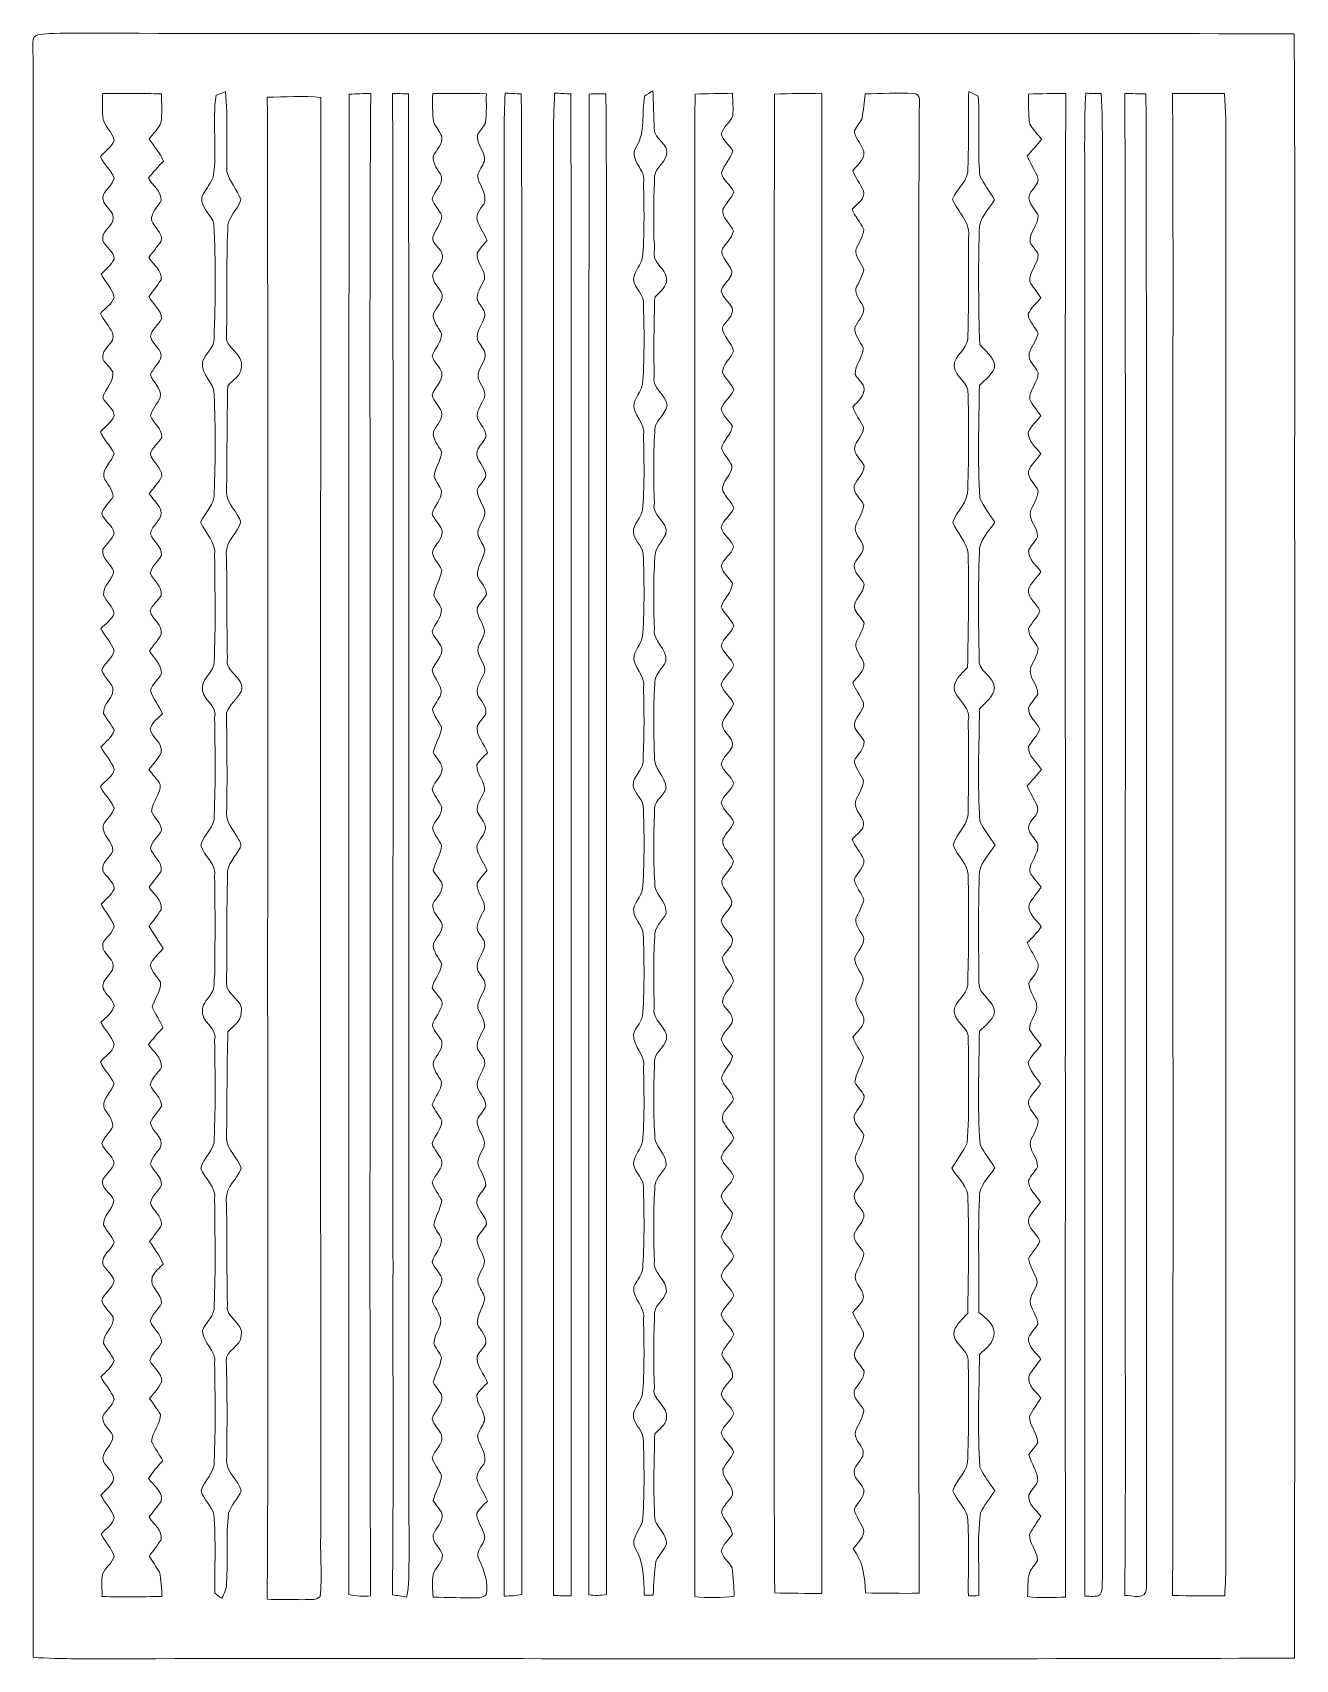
# Model space of a CAD drawing. Header units: centimetres. Extents: x -12.6 to 12.6, y -16.3 to 16.3.
import ezdxf

# ---------------------------------------------------------------- set-up
doc = ezdxf.new("R2010")
doc.units = ezdxf.units.CM
doc.header["$MEASUREMENT"] = 0
doc.layers.add('Layer 1', color=7, linetype='Continuous')

msp = doc.modelspace()

# ---------------------------------------------------------------- linework, layer by layer
at = {"layer": 'Layer 1', "color": 252, "lineweight": 9}
for points, knots in [([(-12.51811, 16.21892), (-12.22283, 16.26196), (-11.92156, 16.24397), (-11.62382, 16.24785), (-11.62382, 16.24785), (-3.54909, 16.23374), (4.526, 16.25879), (12.60074, 16.23515), (12.60074, 16.23515), (12.62684, 12.58143), (12.60462, 8.92701), (12.61203, 5.27293), (12.61203, 5.27293), (12.60709, -1.89657), (12.62191, -9.06608), (12.60462, -16.23523), (12.60462, -16.23523), (4.77541, -16.26204), (-3.05379, -16.23804), (-10.88298, -16.24723), (-10.88298, -16.24723), (-11.45872, -16.24405), (-12.03551, -16.26134), (-12.61018, -16.21899), (-12.61018, -16.21899), (-12.61406, -5.45574), (-12.60948, 5.30751), (-12.6123, 16.0704), (-12.6123, 16.0704), (-12.62147, 16.13919), (-12.59007, 16.20446), (-12.51811, 16.21892), (-12.51811, 16.21892), (-12.51811, 16.21892), (-12.51811, 16.21892), (-12.51811, 16.21892)], [0, 0, 0, 0, 0.1, 0.1, 0.1, 0.1, 0.2, 0.2, 0.2, 0.2, 0.3, 0.3, 0.3, 0.3, 0.4, 0.4, 0.4, 0.4, 0.5, 0.5, 0.5, 0.5, 0.6, 0.6, 0.6, 0.6, 0.7, 0.7, 0.7, 0.7, 0.8, 0.8, 0.8, 0.8, 1, 1, 1, 1]), ([(-11.21777, 15.04417), (-11.22341, 14.89248), (-11.22941, 14.74078), (-11.21918, 14.58909), (-11.21918, 14.58909), (-11.20542, 14.39682), (-11.01527, 14.28147), (-10.98882, 14.09555), (-10.98882, 14.09555), (-11.04702, 13.9682), (-11.17367, 13.88882), (-11.26151, 13.78405), (-11.26151, 13.78405), (-11.19731, 13.62283), (-11.0509, 13.51171), (-10.99023, 13.35013), (-10.99023, 13.35013), (-11.02445, 13.21572), (-11.14651, 13.13176), (-11.21001, 13.01323), (-11.21001, 13.01323), (-11.26892, 12.79345), (-10.94437, 12.71407), (-11.01704, 12.49182), (-11.01704, 12.49182), (-11.07913, 12.35671), (-11.24952, 12.27169), (-11.21459, 12.09989), (-11.21459, 12.09989), (-11.15215, 11.97077), (-10.9934, 11.88716), (-10.99058, 11.733), (-10.99058, 11.733), (-11.04173, 11.60812), (-11.1645, 11.53121), (-11.2467, 11.42855), (-11.2467, 11.42855), (-11.17579, 11.26663), (-11.00645, 11.13892), (-10.99129, 10.95618), (-10.99129, 10.95618), (-11.04279, 10.82601), (-11.17544, 10.75051), (-11.26116, 10.64503), (-11.26116, 10.64503), (-11.20295, 10.50286), (-11.09183, 10.3935), (-11.01986, 10.2598), (-11.01986, 10.2598), (-10.94366, 10.03755), (-11.26716, 9.95712), (-11.21565, 9.73628), (-11.21565, 9.73628), (-11.16379, 9.64067), (-11.07454, 9.57294), (-11.01774, 9.48087), (-11.01774, 9.48087), (-10.98141, 9.27837), (-11.17226, 9.14291), (-11.21812, 8.96017), (-11.21812, 8.96017), (-11.15109, 8.83317), (-10.99411, 8.74779), (-10.98987, 8.59292), (-10.98987, 8.59292), (-11.04385, 8.4631), (-11.17544, 8.38655), (-11.26222, 8.28107), (-11.26222, 8.28107), (-11.20189, 8.11809), (-11.05655, 8.00696), (-10.99234, 7.84786), (-10.99234, 7.84786), (-11.0315, 7.67641), (-11.21953, 7.56599), (-11.19801, 7.37866), (-11.19801, 7.37866), (-11.14051, 7.2439), (-11.0188, 7.13877), (-11.00822, 6.98461), (-11.00822, 6.98461), (-11.07489, 6.86572), (-11.19837, 6.78282), (-11.23823, 6.64877), (-11.23823, 6.64877), (-11.18955, 6.49813), (-11.03009, 6.41417), (-10.9867, 6.26071), (-10.9867, 6.26071), (-11.0255, 6.1263), (-11.15074, 6.04481), (-11.21495, 5.92487), (-11.21495, 5.92487), (-11.24529, 5.73472), (-11.04597, 5.64335), (-10.99622, 5.48072), (-10.99622, 5.48072), (-11.03397, 5.31033), (-11.216, 5.19991), (-11.20225, 5.0147), (-11.20225, 5.0147), (-11.14157, 4.88558), (-11.00892, 4.78892), (-10.98987, 4.64217), (-10.98987, 4.64217), (-11.04526, 4.51834), (-11.16238, 4.44002), (-11.25587, 4.34654), (-11.25587, 4.34654), (-11.17614, 4.19273), (-11.04244, 4.06432), (-10.98882, 3.89675), (-10.98882, 3.89675), (-11.02868, 3.74294), (-11.19025, 3.66003), (-11.23788, 3.5094), (-11.23788, 3.5094), (-11.19272, 3.37922), (-11.07525, 3.29279), (-11.01492, 3.17073), (-11.01492, 3.17073), (-10.97823, 2.96365), (-11.2213, 2.85288), (-11.20225, 2.65074), (-11.20225, 2.65074), (-11.14016, 2.53114), (-11.03715, 2.43484), (-10.9874, 2.30819), (-10.9874, 2.30819), (-11.03397, 2.17061), (-11.15815, 2.08241), (-11.25481, 1.98152), (-11.25481, 1.98152), (-11.1772, 1.82735), (-11.0382, 1.70106), (-10.99058, 1.53243), (-10.99058, 1.53243), (-11.00716, 1.38038), (-11.18002, 1.30489), (-11.26151, 1.18988), (-11.26151, 1.18988), (-11.19731, 1.02866), (-11.0509, 0.91754), (-10.99023, 0.75597), (-10.99023, 0.75597), (-11.02445, 0.62121), (-11.14651, 0.53689), (-11.21107, 0.41871), (-11.21107, 0.41871), (-11.23858, 0.21269), (-11.01386, 0.09698), (-11.01492, -0.10269), (-11.01492, -0.10269), (-11.07983, -0.2364), (-11.24952, -0.32212), (-11.21459, -0.49428), (-11.21459, -0.49428), (-11.15215, -0.62339), (-10.9934, -0.70665), (-10.99058, -0.86117), (-10.99058, -0.86117), (-11.04173, -0.98605), (-11.1645, -1.0626), (-11.24634, -1.16561), (-11.24634, -1.16561), (-11.17014, -1.3166), (-11.03997, -1.44219), (-10.98987, -1.60659), (-10.98987, -1.60659), (-11.02304, -1.74205), (-11.15286, -1.82178), (-11.21424, -1.94208), (-11.21424, -1.94208), (-11.24952, -2.11388), (-11.07913, -2.1989), (-11.01704, -2.33401), (-11.01704, -2.33401), (-10.94437, -2.55626), (-11.26892, -2.63564), (-11.21036, -2.85542), (-11.21036, -2.85542), (-11.14686, -2.97466), (-11.02127, -3.05791), (-10.98987, -3.19409), (-10.98987, -3.19409), (-11.02339, -3.33696), (-11.15674, -3.42339), (-11.25375, -3.52288), (-11.25375, -3.52288), (-11.17649, -3.67633), (-11.03785, -3.80263), (-10.99058, -3.9709), (-10.99058, -3.9709), (-11.00645, -4.12295), (-11.18073, -4.19809), (-11.26222, -4.31345), (-11.26222, -4.31345), (-11.20189, -4.47608), (-11.05655, -4.58721), (-10.99234, -4.74631), (-10.99234, -4.74631), (-11.0315, -4.91776), (-11.21883, -5.02818), (-11.19837, -5.2155), (-11.19837, -5.2155), (-11.14227, -5.34956), (-11.01386, -5.45151), (-11.01457, -5.60744), (-11.01457, -5.60744), (-11.07595, -5.72879), (-11.19272, -5.81522), (-11.23788, -5.94575), (-11.23788, -5.94575), (-11.18919, -6.09639), (-11.03009, -6.18), (-10.9867, -6.33346), (-10.9867, -6.33346), (-11.0255, -6.46751), (-11.15074, -6.54865), (-11.21389, -6.6693), (-11.21389, -6.6693), (-11.25904, -6.85627), (-11.05232, -6.93141), (-10.9934, -7.08064), (-10.9934, -7.08064), (-11.00469, -7.26973), (-11.22024, -7.38226), (-11.20189, -7.57911), (-11.20189, -7.57911), (-11.14192, -7.69765), (-11.04032, -7.7929), (-10.99164, -7.91813), (-10.99164, -7.91813), (-11.0375, -8.08394), (-11.24952, -8.16825), (-11.21424, -8.36122), (-11.21424, -8.36122), (-11.15074, -8.48117), (-11.0255, -8.56266), (-10.9867, -8.69708), (-10.9867, -8.69708), (-11.03009, -8.85053), (-11.18955, -8.93413), (-11.23823, -9.08513), (-11.23823, -9.08513), (-11.19837, -9.21918), (-11.07419, -9.30137), (-11.00928, -9.42132), (-11.00928, -9.42132), (-10.98317, -9.62806), (-11.21777, -9.74058), (-11.20225, -9.94343), (-11.20225, -9.94343), (-11.14016, -10.06303), (-11.03715, -10.15933), (-10.9874, -10.28598), (-10.9874, -10.28598), (-11.03397, -10.42321), (-11.15815, -10.51141), (-11.25446, -10.61231), (-11.25446, -10.61231), (-11.17508, -10.76577), (-11.04209, -10.89382), (-10.98917, -11.06104), (-10.98917, -11.06104), (-11.02409, -11.19615), (-11.15215, -11.27623), (-11.21459, -11.39653), (-11.21459, -11.39653), (-11.24423, -11.56692), (-11.0756, -11.65088), (-11.01422, -11.7867), (-11.01422, -11.7867), (-11.00081, -11.9892), (-11.26716, -12.09433), (-11.20366, -12.30493), (-11.20366, -12.30493), (-11.13557, -12.43687), (-10.96765, -12.52719), (-11.00928, -12.7004), (-11.00928, -12.7004), (-11.06925, -12.80976), (-11.16873, -12.88843), (-11.25446, -12.97662), (-11.25446, -12.97662), (-11.17649, -13.13008), (-11.03856, -13.25708), (-10.99023, -13.42536), (-10.99023, -13.42536), (-11.00822, -13.57141), (-11.16767, -13.64725), (-11.24634, -13.75979), (-11.24634, -13.75979), (-11.17014, -13.91043), (-11.03962, -14.03637), (-10.98987, -14.20076), (-10.98987, -14.20076), (-11.02339, -14.34505), (-11.17191, -14.42301), (-11.222, -14.55918), (-11.222, -14.55918), (-11.2467, -14.70523), (-11.22659, -14.85517), (-11.23364, -15.00404), (-11.23364, -15.00404), (-10.83395, -15.01427), (-10.43425, -15.01215), (-10.03455, -15.00051), (-10.03455, -15.00051), (-10.03983, -14.83753), (-10.04831, -14.67243), (-10.08218, -14.51368), (-10.08218, -14.51368), (-10.14956, -14.40608), (-10.22258, -14.30518), (-10.29208, -14.20041), (-10.29208, -14.20041), (-10.21058, -14.09105), (-10.12451, -13.9838), (-10.05219, -13.86809), (-10.05219, -13.86809), (-10.02115, -13.67512), (-10.2, -13.56082), (-10.29279, -13.4183), (-10.29279, -13.4183), (-10.21269, -13.30965), (-10.12557, -13.20522), (-10.04972, -13.0948), (-10.04972, -13.0948), (-10.01127, -12.89443), (-10.2053, -12.78683), (-10.30266, -12.64431), (-10.30266, -12.64431), (-10.22117, -12.51625), (-10.12239, -12.40089), (-10.01937, -12.29012), (-10.01937, -12.29012), (-10.08816, -12.15783), (-10.17954, -12.03929), (-10.24093, -11.90453), (-10.24093, -11.90453), (-10.22999, -11.70733), (-10.0596, -11.56304), (-10.06418, -11.36408), (-10.06418, -11.36408), (-10.12415, -11.25119), (-10.20847, -11.15382), (-10.28044, -11.04905), (-10.28044, -11.04905), (-10.20142, -10.93404), (-10.09382, -10.83667), (-10.03842, -10.70685), (-10.03842, -10.70685), (-10.03138, -10.52129), (-10.21482, -10.43697), (-10.27585, -10.28245), (-10.27585, -10.28245), (-10.2441, -10.13746), (-10.09946, -10.05879), (-10.04443, -9.92756), (-10.04443, -9.92756), (-10.0342, -9.74446), (-10.21799, -9.65839), (-10.26668, -9.49999), (-10.26668, -9.49999), (-10.23845, -9.35852), (-10.10687, -9.27209), (-10.04549, -9.14686), (-10.04549, -9.14686), (-10.02855, -8.9359), (-10.29949, -8.82901), (-10.22681, -8.61065), (-10.22681, -8.61065), (-10.17531, -8.50974), (-10.08605, -8.43672), (-10.00844, -8.35699), (-10.00844, -8.35699), (-10.07759, -8.19436), (-10.18378, -8.05289), (-10.28114, -7.90755), (-10.28114, -7.90755), (-10.20318, -7.79219), (-10.10052, -7.69236), (-10.04055, -7.56571), (-10.04055, -7.56571), (-10.03701, -7.38332), (-10.21623, -7.29513), (-10.26632, -7.13638), (-10.26632, -7.13638), (-10.23881, -6.99491), (-10.10652, -6.90884), (-10.04619, -6.7836), (-10.04619, -6.7836), (-10.03208, -6.60227), (-10.20776, -6.51161), (-10.2628, -6.35886), (-10.2628, -6.35886), (-10.2434, -6.21633), (-10.11499, -6.12602), (-10.05395, -6.00326), (-10.05395, -6.00326), (-10.01162, -5.80182), (-10.23317, -5.70869), (-10.26668, -5.53124), (-10.26668, -5.53124), (-10.21094, -5.40847), (-10.10652, -5.31604), (-10.04196, -5.19928), (-10.04196, -5.19928), (-10.03879, -5.01865), (-10.21623, -4.93046), (-10.26668, -4.77277), (-10.26668, -4.77277), (-10.23881, -4.63095), (-10.10617, -4.54558), (-10.04619, -4.41964), (-10.04619, -4.41964), (-10.03526, -4.22596), (-10.212, -4.11625), (-10.30125, -3.96702), (-10.30125, -3.96702), (-10.21412, -3.8499), (-10.11744, -3.74089), (-10.01374, -3.63823), (-10.01374, -3.63823), (-10.07159, -3.49254), (-10.16366, -3.36448), (-10.2314, -3.22407), (-10.2314, -3.22407), (-10.18977, -3.05121), (-10.04408, -2.90904), (-10.06348, -2.72207), (-10.06348, -2.72207), (-10.12239, -2.60601), (-10.24128, -2.52169), (-10.26668, -2.3894), (-10.26668, -2.3894), (-10.22822, -2.24794), (-10.10264, -2.15727), (-10.01055, -2.05179), (-10.01055, -2.05179), (-10.10087, -1.90045), (-10.19965, -1.75581), (-10.29279, -1.60694), (-10.29279, -1.60694), (-10.21094, -1.49687), (-10.12485, -1.38998), (-10.05219, -1.27427), (-10.05219, -1.27427), (-10.02115, -1.0813), (-10.2, -0.96665), (-10.29279, -0.82413), (-10.29279, -0.82413), (-10.21269, -0.71547), (-10.12592, -0.6114), (-10.04937, -0.50098), (-10.04937, -0.50098), (-10.01621, -0.30554), (-10.21623, -0.21135), (-10.26597, -0.04554), (-10.26597, -0.04554), (-10.23881, 0.09627), (-10.10687, 0.18235), (-10.04584, 0.30688), (-10.04584, 0.30688), (-10.04124, 0.46881), (-10.18766, 0.55524), (-10.2441, 0.69), (-10.2441, 0.69), (-10.22929, 0.88544), (-10.05925, 1.02902), (-10.06665, 1.22763), (-10.06665, 1.22763), (-10.13121, 1.33664), (-10.21976, 1.42836), (-10.29455, 1.52996), (-10.29455, 1.52996), (-10.21482, 1.64144), (-10.11357, 1.73881), (-10.05043, 1.86087), (-10.05043, 1.86087), (-10.00985, 2.06513), (-10.23634, 2.15755), (-10.26703, 2.33818), (-10.26703, 2.33818), (-10.23845, 2.47258), (-10.11428, 2.55161), (-10.02078, 2.6398), (-10.02078, 2.6398), (-10.08712, 2.80419), (-10.22258, 2.94107), (-10.2628, 3.11429), (-10.2628, 3.11429), (-10.22364, 3.24481), (-10.10439, 3.32736), (-10.04619, 3.44766), (-10.04619, 3.44766), (-10.04055, 3.6364), (-10.20071, 3.75387), (-10.28644, 3.9031), (-10.28644, 3.9031), (-10.20917, 4.01105), (-10.1111, 4.10559), (-10.05043, 4.22483), (-10.05043, 4.22483), (-10.01196, 4.42803), (-10.23317, 4.52222), (-10.26809, 4.70108), (-10.26809, 4.70108), (-10.22822, 4.82279), (-10.1171, 4.89899), (-10.05149, 5.00447), (-10.05149, 5.00447), (-10.01196, 5.20097), (-10.21658, 5.29234), (-10.26668, 5.45779), (-10.26668, 5.45779), (-10.23881, 5.59925), (-10.10652, 5.68533), (-10.04619, 5.81057), (-10.04619, 5.81057), (-10.03208, 5.99189), (-10.20776, 6.08256), (-10.2628, 6.23531), (-10.2628, 6.23531), (-10.24727, 6.42722), (-9.9841, 6.52318), (-10.06101, 6.73484), (-10.06101, 6.73484), (-10.12204, 6.84703), (-10.21517, 6.93699), (-10.28748, 7.04176), (-10.28748, 7.04176), (-10.206, 7.15853), (-10.09594, 7.25837), (-10.03772, 7.39031), (-10.03772, 7.39031), (-10.03314, 7.58045), (-10.23599, 7.66724), (-10.26632, 7.84116), (-10.26632, 7.84116), (-10.22399, 7.97133), (-10.10299, 8.05176), (-10.03842, 8.16889), (-10.03842, 8.16889), (-10.03173, 8.35092), (-10.20424, 8.44405), (-10.26209, 8.59822), (-10.26209, 8.59822), (-10.23387, 8.73545), (-10.12733, 8.83952), (-10.06807, 8.96299), (-10.06807, 8.96299), (-10.03173, 9.15102), (-10.21588, 9.26391), (-10.26456, 9.42795), (-10.26456, 9.42795), (-10.21306, 9.54049), (-10.12274, 9.62974), (-10.06029, 9.73592), (-10.06029, 9.73592), (-10.01127, 9.92889), (-10.22081, 10.02062), (-10.26597, 10.18501), (-10.26597, 10.18501), (-10.23915, 10.32683), (-10.10617, 10.41255), (-10.04584, 10.53779), (-10.04584, 10.53779), (-10.04513, 10.72547), (-10.21482, 10.83236), (-10.29737, 10.98264), (-10.29737, 10.98264), (-10.21341, 11.09341), (-10.12557, 11.20207), (-10.05184, 11.32025), (-10.05184, 11.32025), (-10.02926, 11.51216), (-10.20812, 11.62046), (-10.29843, 11.76369), (-10.29843, 11.76369), (-10.21658, 11.87446), (-10.12769, 11.9803), (-10.04902, 12.09319), (-10.04902, 12.09319), (-10.01903, 12.27028), (-10.18589, 12.36412), (-10.24445, 12.50805), (-10.24445, 12.50805), (-10.25292, 12.67315), (-10.11146, 12.7684), (-10.04972, 12.90316), (-10.04972, 12.90316), (-10.04337, 13.09402), (-10.22117, 13.2002), (-10.30302, 13.35296), (-10.30302, 13.35296), (-10.20812, 13.47043), (-10.10617, 13.58156), (-10.00421, 13.69303), (-10.00421, 13.69303), (-10.07618, 13.85319), (-10.18801, 13.98831), (-10.29032, 14.12836), (-10.29032, 14.12836), (-10.21376, 14.23772), (-10.11287, 14.33262), (-10.0536, 14.45362), (-10.0536, 14.45362), (-10.02926, 14.64659), (-10.04302, 14.84238), (-10.04055, 15.03641), (-10.04055, 15.03641), (-10.43319, 15.04699), (-10.82548, 15.04594), (-11.21777, 15.04417), (-11.21777, 15.04417), (-11.21777, 15.04417), (-11.21777, 15.04417), (-11.21777, 15.04417)], [0, 0, 0, 0, 0.00641026, 0.00641026, 0.00641026, 0.00641026, 0.01282051, 0.01282051, 0.01282051, 0.01282051, 0.01923077, 0.01923077, 0.01923077, 0.01923077, 0.02564103, 0.02564103, 0.02564103, 0.02564103, 0.03205128, 0.03205128, 0.03205128, 0.03205128, 0.03846154, 0.03846154, 0.03846154, 0.03846154, 0.04487179, 0.04487179, 0.04487179, 0.04487179, 0.05128205, 0.05128205, 0.05128205, 0.05128205, 0.05769231, 0.05769231, 0.05769231, 0.05769231, 0.06410256, 0.06410256, 0.06410256, 0.06410256, 0.07051282, 0.07051282, 0.07051282, 0.07051282, 0.07692308, 0.07692308, 0.07692308, 0.07692308, 0.08333333, 0.08333333, 0.08333333, 0.08333333, 0.08974359, 0.08974359, 0.08974359, 0.08974359, 0.09615385, 0.09615385, 0.09615385, 0.09615385, 0.1025641, 0.1025641, 0.1025641, 0.1025641, 0.10897436, 0.10897436, 0.10897436, 0.10897436, 0.11538462, 0.11538462, 0.11538462, 0.11538462, 0.12179487, 0.12179487, 0.12179487, 0.12179487, 0.12820513, 0.12820513, 0.12820513, 0.12820513, 0.13461538, 0.13461538, 0.13461538, 0.13461538, 0.14102564, 0.14102564, 0.14102564, 0.14102564, 0.1474359, 0.1474359, 0.1474359, 0.1474359, 0.15384615, 0.15384615, 0.15384615, 0.15384615, 0.16025641, 0.16025641, 0.16025641, 0.16025641, 0.16666667, 0.16666667, 0.16666667, 0.16666667, 0.17307692, 0.17307692, 0.17307692, 0.17307692, 0.17948718, 0.17948718, 0.17948718, 0.17948718, 0.18589744, 0.18589744, 0.18589744, 0.18589744, 0.19230769, 0.19230769, 0.19230769, 0.19230769, 0.19871795, 0.19871795, 0.19871795, 0.19871795, 0.20512821, 0.20512821, 0.20512821, 0.20512821, 0.21153846, 0.21153846, 0.21153846, 0.21153846, 0.21794872, 0.21794872, 0.21794872, 0.21794872, 0.22435897, 0.22435897, 0.22435897, 0.22435897, 0.23076923, 0.23076923, 0.23076923, 0.23076923, 0.23717949, 0.23717949, 0.23717949, 0.23717949, 0.24358974, 0.24358974, 0.24358974, 0.24358974, 0.25, 0.25, 0.25, 0.25, 0.25641026, 0.25641026, 0.25641026, 0.25641026, 0.26282051, 0.26282051, 0.26282051, 0.26282051, 0.26923077, 0.26923077, 0.26923077, 0.26923077, 0.27564103, 0.27564103, 0.27564103, 0.27564103, 0.28205128, 0.28205128, 0.28205128, 0.28205128, 0.28846154, 0.28846154, 0.28846154, 0.28846154, 0.29487179, 0.29487179, 0.29487179, 0.29487179, 0.30128205, 0.30128205, 0.30128205, 0.30128205, 0.30769231, 0.30769231, 0.30769231, 0.30769231, 0.31410256, 0.31410256, 0.31410256, 0.31410256, 0.32051282, 0.32051282, 0.32051282, 0.32051282, 0.32692308, 0.32692308, 0.32692308, 0.32692308, 0.33333333, 0.33333333, 0.33333333, 0.33333333, 0.33974359, 0.33974359, 0.33974359, 0.33974359, 0.34615385, 0.34615385, 0.34615385, 0.34615385, 0.3525641, 0.3525641, 0.3525641, 0.3525641, 0.35897436, 0.35897436, 0.35897436, 0.35897436, 0.36538462, 0.36538462, 0.36538462, 0.36538462, 0.37179487, 0.37179487, 0.37179487, 0.37179487, 0.37820513, 0.37820513, 0.37820513, 0.37820513, 0.38461538, 0.38461538, 0.38461538, 0.38461538, 0.39102564, 0.39102564, 0.39102564, 0.39102564, 0.3974359, 0.3974359, 0.3974359, 0.3974359, 0.40384615, 0.40384615, 0.40384615, 0.40384615, 0.41025641, 0.41025641, 0.41025641, 0.41025641, 0.41666667, 0.41666667, 0.41666667, 0.41666667, 0.42307692, 0.42307692, 0.42307692, 0.42307692, 0.42948718, 0.42948718, 0.42948718, 0.42948718, 0.43589744, 0.43589744, 0.43589744, 0.43589744, 0.44230769, 0.44230769, 0.44230769, 0.44230769, 0.44871795, 0.44871795, 0.44871795, 0.44871795, 0.45512821, 0.45512821, 0.45512821, 0.45512821, 0.46153846, 0.46153846, 0.46153846, 0.46153846, 0.46794872, 0.46794872, 0.46794872, 0.46794872, 0.47435897, 0.47435897, 0.47435897, 0.47435897, 0.48076923, 0.48076923, 0.48076923, 0.48076923, 0.48717949, 0.48717949, 0.48717949, 0.48717949, 0.49358974, 0.49358974, 0.49358974, 0.49358974, 0.5, 0.5, 0.5, 0.5, 0.50641026, 0.50641026, 0.50641026, 0.50641026, 0.51282051, 0.51282051, 0.51282051, 0.51282051, 0.51923077, 0.51923077, 0.51923077, 0.51923077, 0.52564103, 0.52564103, 0.52564103, 0.52564103, 0.53205128, 0.53205128, 0.53205128, 0.53205128, 0.53846154, 0.53846154, 0.53846154, 0.53846154, 0.54487179, 0.54487179, 0.54487179, 0.54487179, 0.55128205, 0.55128205, 0.55128205, 0.55128205, 0.55769231, 0.55769231, 0.55769231, 0.55769231, 0.56410256, 0.56410256, 0.56410256, 0.56410256, 0.57051282, 0.57051282, 0.57051282, 0.57051282, 0.57692308, 0.57692308, 0.57692308, 0.57692308, 0.58333333, 0.58333333, 0.58333333, 0.58333333, 0.58974359, 0.58974359, 0.58974359, 0.58974359, 0.59615385, 0.59615385, 0.59615385, 0.59615385, 0.6025641, 0.6025641, 0.6025641, 0.6025641, 0.60897436, 0.60897436, 0.60897436, 0.60897436, 0.61538462, 0.61538462, 0.61538462, 0.61538462, 0.62179487, 0.62179487, 0.62179487, 0.62179487, 0.62820513, 0.62820513, 0.62820513, 0.62820513, 0.63461538, 0.63461538, 0.63461538, 0.63461538, 0.64102564, 0.64102564, 0.64102564, 0.64102564, 0.6474359, 0.6474359, 0.6474359, 0.6474359, 0.65384615, 0.65384615, 0.65384615, 0.65384615, 0.66025641, 0.66025641, 0.66025641, 0.66025641, 0.66666667, 0.66666667, 0.66666667, 0.66666667, 0.67307692, 0.67307692, 0.67307692, 0.67307692, 0.67948718, 0.67948718, 0.67948718, 0.67948718, 0.68589744, 0.68589744, 0.68589744, 0.68589744, 0.69230769, 0.69230769, 0.69230769, 0.69230769, 0.69871795, 0.69871795, 0.69871795, 0.69871795, 0.70512821, 0.70512821, 0.70512821, 0.70512821, 0.71153846, 0.71153846, 0.71153846, 0.71153846, 0.71794872, 0.71794872, 0.71794872, 0.71794872, 0.72435897, 0.72435897, 0.72435897, 0.72435897, 0.73076923, 0.73076923, 0.73076923, 0.73076923, 0.73717949, 0.73717949, 0.73717949, 0.73717949, 0.74358974, 0.74358974, 0.74358974, 0.74358974, 0.75, 0.75, 0.75, 0.75, 0.75641026, 0.75641026, 0.75641026, 0.75641026, 0.76282051, 0.76282051, 0.76282051, 0.76282051, 0.76923077, 0.76923077, 0.76923077, 0.76923077, 0.77564103, 0.77564103, 0.77564103, 0.77564103, 0.78205128, 0.78205128, 0.78205128, 0.78205128, 0.78846154, 0.78846154, 0.78846154, 0.78846154, 0.79487179, 0.79487179, 0.79487179, 0.79487179, 0.80128205, 0.80128205, 0.80128205, 0.80128205, 0.80769231, 0.80769231, 0.80769231, 0.80769231, 0.81410256, 0.81410256, 0.81410256, 0.81410256, 0.82051282, 0.82051282, 0.82051282, 0.82051282, 0.82692308, 0.82692308, 0.82692308, 0.82692308, 0.83333333, 0.83333333, 0.83333333, 0.83333333, 0.83974359, 0.83974359, 0.83974359, 0.83974359, 0.84615385, 0.84615385, 0.84615385, 0.84615385, 0.8525641, 0.8525641, 0.8525641, 0.8525641, 0.85897436, 0.85897436, 0.85897436, 0.85897436, 0.86538462, 0.86538462, 0.86538462, 0.86538462, 0.87179487, 0.87179487, 0.87179487, 0.87179487, 0.87820513, 0.87820513, 0.87820513, 0.87820513, 0.88461538, 0.88461538, 0.88461538, 0.88461538, 0.89102564, 0.89102564, 0.89102564, 0.89102564, 0.8974359, 0.8974359, 0.8974359, 0.8974359, 0.90384615, 0.90384615, 0.90384615, 0.90384615, 0.91025641, 0.91025641, 0.91025641, 0.91025641, 0.91666667, 0.91666667, 0.91666667, 0.91666667, 0.92307692, 0.92307692, 0.92307692, 0.92307692, 0.92948718, 0.92948718, 0.92948718, 0.92948718, 0.93589744, 0.93589744, 0.93589744, 0.93589744, 0.94230769, 0.94230769, 0.94230769, 0.94230769, 0.94871795, 0.94871795, 0.94871795, 0.94871795, 0.95512821, 0.95512821, 0.95512821, 0.95512821, 0.96153846, 0.96153846, 0.96153846, 0.96153846, 0.96794872, 0.96794872, 0.96794872, 0.96794872, 0.97435897, 0.97435897, 0.97435897, 0.97435897, 0.98076923, 0.98076923, 0.98076923, 0.98076923, 0.98717949, 0.98717949, 0.98717949, 0.98717949, 1, 1, 1, 1]), ([(-8.95329, 15.00854), (-9.02913, 14.4695), (-8.92576, 13.91422), (-9.00973, 13.37342), (-9.00973, 13.37342), (-9.05665, 13.25488), (-9.14167, 13.15575), (-9.20164, 13.04427), (-9.20164, 13.04427), (-9.35087, 12.82591), (-9.03195, 12.62835), (-8.99386, 12.42832), (-8.99386, 12.42832), (-8.9614, 11.66809), (-8.96386, 10.90432), (-8.99244, 10.14374), (-8.99244, 10.14374), (-8.9868, 9.95288), (-9.17236, 9.84917), (-9.22175, 9.68019), (-9.22175, 9.68019), (-9.26937, 9.41454), (-8.97163, 9.26744), (-8.98998, 9.01167), (-8.98998, 9.01167), (-8.96211, 8.36609), (-8.96599, 7.71839), (-8.98786, 7.07245), (-8.98786, 7.07245), (-8.96987, 6.83468), (-9.16425, 6.66817), (-9.26409, 6.47591), (-9.26409, 6.47591), (-9.16248, 6.25754), (-8.94905, 6.06527), (-8.98045, 5.80351), (-8.98045, 5.80351), (-8.97516, 5.09866), (-8.95823, 4.3924), (-8.99244, 3.6879), (-8.99244, 3.6879), (-8.98186, 3.48541), (-9.2041, 3.38169), (-9.22422, 3.19296), (-9.22422, 3.19296), (-9.26867, 2.92978), (-8.90953, 2.82748), (-8.9808, 2.55796), (-8.9808, 2.55796), (-8.97198, 1.91131), (-8.96175, 1.26326), (-8.98927, 0.61697), (-8.98927, 0.61697), (-8.96705, 0.37497), (-9.20588, 0.23456), (-9.25597, 0.01619), (-9.25597, 0.01619), (-9.20164, -0.21311), (-8.9293, -0.35352), (-8.98186, -0.61704), (-8.98186, -0.61704), (-8.96846, -1.26439), (-8.97128, -1.91244), (-8.9801, -2.56014), (-8.9801, -2.56014), (-9.00409, -2.68362), (-8.96316, -2.8406), (-9.04889, -2.94855), (-9.04889, -2.94855), (-9.10604, -3.05192), (-9.2154, -3.13835), (-9.22422, -3.26288), (-9.22422, -3.26288), (-9.26867, -3.52605), (-8.90919, -3.62836), (-8.9808, -3.89788), (-8.9808, -3.89788), (-8.97198, -4.54452), (-8.96175, -5.19257), (-8.98927, -5.83886), (-8.98927, -5.83886), (-8.96705, -6.08016), (-9.20517, -6.22021), (-9.25456, -6.43823), (-9.25456, -6.43823), (-9.18612, -6.66224), (-8.93599, -6.81288), (-8.98186, -7.07288), (-8.98186, -7.07288), (-8.97304, -7.77808), (-8.96105, -8.48469), (-8.99033, -9.1899), (-8.99033, -9.1899), (-8.97198, -9.3938), (-9.15825, -9.51304), (-9.22563, -9.68521), (-9.22563, -9.68521), (-9.22563, -9.93884), (-8.92648, -10.08525), (-8.98186, -10.35371), (-8.98186, -10.35371), (-8.97093, -11.00036), (-8.96175, -11.64842), (-8.98962, -12.29506), (-8.98962, -12.29506), (-8.96987, -12.53459), (-9.19176, -12.68135), (-9.2535, -12.89337), (-9.2535, -12.89337), (-9.19458, -13.06305), (-9.0517, -13.19076), (-8.99421, -13.36115), (-8.99421, -13.36115), (-8.95434, -13.88467), (-8.98257, -14.41067), (-8.97763, -14.9356), (-8.97763, -14.9356), (-8.93177, -14.97017), (-8.88625, -15.00439), (-8.84005, -15.03967), (-8.84005, -15.03967), (-8.78572, -14.94512), (-8.7328, -14.84282), (-8.74303, -14.72852), (-8.74303, -14.72852), (-8.70881, -14.26497), (-8.75961, -13.79824), (-8.70423, -13.33646), (-8.70423, -13.33646), (-8.6499, -13.17383), (-8.51479, -13.05247), (-8.4534, -12.89407), (-8.4534, -12.89407), (-8.50491, -12.67359), (-8.74056, -12.52965), (-8.74127, -12.29365), (-8.74127, -12.29365), (-8.73104, -11.62795), (-8.72751, -10.96226), (-8.74938, -10.29691), (-8.74938, -10.29691), (-8.76313, -10.07326), (-8.4534, -10.00975), (-8.44776, -9.79279), (-8.44776, -9.79279), (-8.3892, -9.51376), (-8.79524, -9.43719), (-8.7261, -9.15674), (-8.7261, -9.15674), (-8.74408, -8.45506), (-8.72328, -7.75303), (-8.74832, -7.05206), (-8.74832, -7.05206), (-8.75431, -6.80865), (-8.52219, -6.65625), (-8.45375, -6.43823), (-8.45375, -6.43823), (-8.50773, -6.22233), (-8.7395, -6.08334), (-8.74303, -5.84874), (-8.74303, -5.84874), (-8.7321, -5.13719), (-8.73739, -4.42493), (-8.71621, -3.71338), (-8.71621, -3.71338), (-8.61639, -3.60154), (-8.45305, -3.50418), (-8.45093, -3.3352), (-8.45093, -3.3352), (-8.38743, -3.06532), (-8.76596, -2.98771), (-8.74585, -2.73406), (-8.74585, -2.73406), (-8.72116, -2.01722), (-8.74868, -1.29967), (-8.72187, -0.58318), (-8.72187, -0.58318), (-8.74727, -0.36093), (-8.55994, -0.21558), (-8.47104, -0.03602), (-8.47104, -0.03602), (-8.42694, 0.04018), (-8.49715, 0.11638), (-8.52995, 0.18235), (-8.52995, 0.18235), (-8.61039, 0.33228), (-8.75256, 0.46845), (-8.74197, 0.64908), (-8.74197, 0.64908), (-8.72539, 1.32006), (-8.73704, 1.99139), (-8.74408, 2.66203), (-8.74408, 2.66203), (-8.68941, 2.82818), (-8.52925, 2.93613), (-8.45093, 3.08959), (-8.45093, 3.08959), (-8.36274, 3.38663), (-8.79489, 3.46565), (-8.7261, 3.75493), (-8.7261, 3.75493), (-8.74408, 4.45661), (-8.72328, 5.15828), (-8.74832, 5.8596), (-8.74832, 5.8596), (-8.75397, 6.10231), (-8.52325, 6.25471), (-8.45481, 6.47238), (-8.45481, 6.47238), (-8.52255, 6.68263), (-8.73562, 6.83045), (-8.74267, 7.06293), (-8.74267, 7.06293), (-8.73244, 7.77589), (-8.73598, 8.48956), (-8.71799, 9.20252), (-8.71799, 9.20252), (-8.61814, 9.31577), (-8.44739, 9.40855), (-8.44669, 9.57471), (-8.44669, 9.57471), (-8.38779, 9.85657), (-8.78678, 9.94195), (-8.74585, 10.20935), (-8.74585, 10.20935), (-8.71975, 10.91561), (-8.75149, 11.62223), (-8.7201, 12.32778), (-8.7201, 12.32778), (-8.74197, 12.56767), (-8.50597, 12.70702), (-8.45764, 12.92362), (-8.45764, 12.92362), (-8.53419, 13.11765), (-8.68411, 13.28205), (-8.73774, 13.48454), (-8.73774, 13.48454), (-8.74549, 14.01653), (-8.71164, 14.55028), (-8.7642, 15.08157), (-8.7642, 15.08157), (-8.81146, 15.06322), (-8.90601, 15.02653), (-8.95329, 15.00854), (-8.95329, 15.00854), (-8.95329, 15.00854), (-8.95329, 15.00854), (-8.95329, 15.00854)], [0, 0, 0, 0, 0.01587302, 0.01587302, 0.01587302, 0.01587302, 0.03174603, 0.03174603, 0.03174603, 0.03174603, 0.04761905, 0.04761905, 0.04761905, 0.04761905, 0.06349206, 0.06349206, 0.06349206, 0.06349206, 0.07936508, 0.07936508, 0.07936508, 0.07936508, 0.0952381, 0.0952381, 0.0952381, 0.0952381, 0.11111111, 0.11111111, 0.11111111, 0.11111111, 0.12698413, 0.12698413, 0.12698413, 0.12698413, 0.14285714, 0.14285714, 0.14285714, 0.14285714, 0.15873016, 0.15873016, 0.15873016, 0.15873016, 0.17460317, 0.17460317, 0.17460317, 0.17460317, 0.19047619, 0.19047619, 0.19047619, 0.19047619, 0.20634921, 0.20634921, 0.20634921, 0.20634921, 0.22222222, 0.22222222, 0.22222222, 0.22222222, 0.23809524, 0.23809524, 0.23809524, 0.23809524, 0.25396825, 0.25396825, 0.25396825, 0.25396825, 0.26984127, 0.26984127, 0.26984127, 0.26984127, 0.28571429, 0.28571429, 0.28571429, 0.28571429, 0.3015873, 0.3015873, 0.3015873, 0.3015873, 0.31746032, 0.31746032, 0.31746032, 0.31746032, 0.33333333, 0.33333333, 0.33333333, 0.33333333, 0.34920635, 0.34920635, 0.34920635, 0.34920635, 0.36507937, 0.36507937, 0.36507937, 0.36507937, 0.38095238, 0.38095238, 0.38095238, 0.38095238, 0.3968254, 0.3968254, 0.3968254, 0.3968254, 0.41269841, 0.41269841, 0.41269841, 0.41269841, 0.42857143, 0.42857143, 0.42857143, 0.42857143, 0.44444444, 0.44444444, 0.44444444, 0.44444444, 0.46031746, 0.46031746, 0.46031746, 0.46031746, 0.47619048, 0.47619048, 0.47619048, 0.47619048, 0.49206349, 0.49206349, 0.49206349, 0.49206349, 0.50793651, 0.50793651, 0.50793651, 0.50793651, 0.52380952, 0.52380952, 0.52380952, 0.52380952, 0.53968254, 0.53968254, 0.53968254, 0.53968254, 0.55555556, 0.55555556, 0.55555556, 0.55555556, 0.57142857, 0.57142857, 0.57142857, 0.57142857, 0.58730159, 0.58730159, 0.58730159, 0.58730159, 0.6031746, 0.6031746, 0.6031746, 0.6031746, 0.61904762, 0.61904762, 0.61904762, 0.61904762, 0.63492063, 0.63492063, 0.63492063, 0.63492063, 0.65079365, 0.65079365, 0.65079365, 0.65079365, 0.66666667, 0.66666667, 0.66666667, 0.66666667, 0.68253968, 0.68253968, 0.68253968, 0.68253968, 0.6984127, 0.6984127, 0.6984127, 0.6984127, 0.71428571, 0.71428571, 0.71428571, 0.71428571, 0.73015873, 0.73015873, 0.73015873, 0.73015873, 0.74603175, 0.74603175, 0.74603175, 0.74603175, 0.76190476, 0.76190476, 0.76190476, 0.76190476, 0.77777778, 0.77777778, 0.77777778, 0.77777778, 0.79365079, 0.79365079, 0.79365079, 0.79365079, 0.80952381, 0.80952381, 0.80952381, 0.80952381, 0.82539683, 0.82539683, 0.82539683, 0.82539683, 0.84126984, 0.84126984, 0.84126984, 0.84126984, 0.85714286, 0.85714286, 0.85714286, 0.85714286, 0.87301587, 0.87301587, 0.87301587, 0.87301587, 0.88888889, 0.88888889, 0.88888889, 0.88888889, 0.9047619, 0.9047619, 0.9047619, 0.9047619, 0.92063492, 0.92063492, 0.92063492, 0.92063492, 0.93650794, 0.93650794, 0.93650794, 0.93650794, 0.95238095, 0.95238095, 0.95238095, 0.95238095, 0.96825397, 0.96825397, 0.96825397, 0.96825397, 1, 1, 1, 1]), ([(-7.92812, 14.97185), (-7.90836, 8.03483), (-7.92529, 1.09746), (-7.91965, -5.83957), (-7.91965, -5.83957), (-7.92529, -8.91191), (-7.9066, -11.98461), (-7.93164, -15.0566), (-7.93164, -15.0566), (-7.69246, -15.07212), (-7.45292, -15.06154), (-7.21339, -15.06683), (-7.21339, -15.06683), (-7.1072, -15.05413), (-6.95833, -15.09752), (-6.87331, -15.00404), (-6.87331, -15.00404), (-6.82851, -14.60928), (-6.8719, -14.20852), (-6.86026, -13.81235), (-6.86026, -13.81235), (-6.86237, -4.21996), (-6.86132, 5.37242), (-6.86061, 14.9648), (-6.86061, 14.9648), (-7.21515, 15.00078), (-7.57287, 14.96727), (-7.92812, 14.97185)], [0, 0, 0, 0, 0.125, 0.125, 0.125, 0.125, 0.25, 0.25, 0.25, 0.25, 0.375, 0.375, 0.375, 0.375, 0.5, 0.5, 0.5, 0.5, 0.625, 0.625, 0.625, 0.625, 0.75, 0.75, 0.75, 0.75, 1, 1, 1, 1]), ([(-6.28946, 15.03112), (-6.30781, 5.03269), (-6.28946, -4.96574), (-6.29864, -14.96453), (-6.29864, -14.96453), (-6.15541, -14.99628), (-6.0083, -15.00298), (-5.86225, -14.99028), (-5.86225, -14.99028), (-5.888, -9.1652), (-5.86648, -3.33943), (-5.87354, 2.48599), (-5.87354, 2.48599), (-5.86578, 6.6724), (-5.88977, 10.85952), (-5.86013, 15.04523), (-5.86013, 15.04523), (-6.00371, 15.041), (-6.14659, 15.03641), (-6.28946, 15.03112), (-6.28946, 15.03112), (-6.28946, 15.03112), (-6.28946, 15.03112), (-6.28946, 15.03112)], [0, 0, 0, 0, 0.14285714, 0.14285714, 0.14285714, 0.14285714, 0.28571429, 0.28571429, 0.28571429, 0.28571429, 0.42857143, 0.42857143, 0.42857143, 0.42857143, 0.57142857, 0.57142857, 0.57142857, 0.57142857, 0.71428571, 0.71428571, 0.71428571, 0.71428571, 1, 1, 1, 1]), ([(-5.42304, 15.04594), (-5.40434, 7.21427), (-5.42022, -0.6181), (-5.41493, -8.45013), (-5.41493, -8.45013), (-5.42057, -10.62254), (-5.40223, -12.79565), (-5.42727, -14.9677), (-5.42727, -14.9677), (-5.33238, -14.98393), (-5.23819, -15.00157), (-5.14329, -15.01885), (-5.14329, -15.01885), (-5.08014, -14.77508), (-5.10342, -14.51932), (-5.0946, -14.27097), (-5.0946, -14.27097), (-5.10835, -4.50219), (-5.08085, 5.26658), (-5.10835, 15.03535), (-5.10835, 15.03535), (-5.21243, 15.03959), (-5.32074, 15.04311), (-5.42304, 15.04594), (-5.42304, 15.04594), (-5.42304, 15.04594), (-5.42304, 15.04594), (-5.42304, 15.04594)], [0, 0, 0, 0, 0.125, 0.125, 0.125, 0.125, 0.25, 0.25, 0.25, 0.25, 0.375, 0.375, 0.375, 0.375, 0.5, 0.5, 0.5, 0.5, 0.625, 0.625, 0.625, 0.625, 0.75, 0.75, 0.75, 0.75, 1, 1, 1, 1]), ([(-4.61906, 15.04382), (-4.63105, 14.85191), (-4.62787, 14.65823), (-4.60001, 14.46773), (-4.60001, 14.46773), (-4.55979, 14.36825), (-4.47795, 14.29099), (-4.44126, 14.18939), (-4.44126, 14.18939), (-4.40986, 14.02359), (-4.55168, 13.92304), (-4.60989, 13.78864), (-4.60989, 13.78864), (-4.63211, 13.62671), (-4.49982, 13.51488), (-4.44513, 13.37659), (-4.44513, 13.37659), (-4.42539, 13.19597), (-4.60177, 13.09437), (-4.63247, 12.93068), (-4.63247, 12.93068), (-4.58696, 12.81109), (-4.49559, 12.71619), (-4.43879, 12.60224), (-4.43879, 12.60224), (-4.45043, 12.45972), (-4.54251, 12.34895), (-4.60035, 12.22442), (-4.60035, 12.22442), (-4.69103, 12.07766), (-4.49065, 11.98206), (-4.44161, 11.85859), (-4.44161, 11.85859), (-4.37951, 11.68008), (-4.5478, 11.56896), (-4.62118, 11.43243), (-4.62118, 11.43243), (-4.64305, 11.25993), (-4.48007, 11.16714), (-4.42891, 11.0218), (-4.42891, 11.0218), (-4.42749, 10.8694), (-4.54639, 10.77203), (-4.60706, 10.6468), (-4.60706, 10.6468), (-4.63352, 10.48522), (-4.49806, 10.37445), (-4.44444, 10.23687), (-4.44444, 10.23687), (-4.44654, 10.06436), (-4.58378, 9.94371), (-4.63211, 9.78708), (-4.63211, 9.78708), (-4.59119, 9.66572), (-4.48395, 9.58211), (-4.43738, 9.46323), (-4.43738, 9.46323), (-4.42115, 9.27978), (-4.58731, 9.17219), (-4.63493, 9.01167), (-4.63493, 9.01167), (-4.59859, 8.8882), (-4.49382, 8.80106), (-4.44337, 8.68429), (-4.44337, 8.68429), (-4.40986, 8.5199), (-4.54639, 8.41618), (-4.60565, 8.28354), (-4.60565, 8.28354), (-4.63458, 8.12161), (-4.49806, 8.01084), (-4.44513, 7.87361), (-4.44513, 7.87361), (-4.46137, 7.69934), (-4.57567, 7.55611), (-4.59437, 7.3829), (-4.59437, 7.3829), (-4.54992, 7.28553), (-4.48395, 7.19804), (-4.44585, 7.09715), (-4.44585, 7.09715), (-4.44444, 6.92358), (-4.58519, 6.80399), (-4.63247, 6.64665), (-4.63247, 6.64665), (-4.59789, 6.52247), (-4.48642, 6.44027), (-4.43844, 6.32245), (-4.43844, 6.32245), (-4.40951, 6.17604), (-4.51746, 6.07515), (-4.58696, 5.96544), (-4.58696, 5.96544), (-4.71078, 5.8088), (-4.48183, 5.65746), (-4.44197, 5.51141), (-4.44197, 5.51141), (-4.46383, 5.33608), (-4.57285, 5.18968), (-4.60001, 5.01611), (-4.60001, 5.01611), (-4.55591, 4.91769), (-4.48924, 4.83196), (-4.44337, 4.73389), (-4.44337, 4.73389), (-4.44689, 4.56103), (-4.58449, 4.44038), (-4.63247, 4.28304), (-4.63247, 4.28304), (-4.59789, 4.15886), (-4.48677, 4.07666), (-4.43809, 3.95919), (-4.43809, 3.95919), (-4.42045, 3.7768), (-4.58907, 3.67062), (-4.63035, 3.5094), (-4.63035, 3.5094), (-4.59507, 3.34112), (-4.42821, 3.21941), (-4.45608, 3.03526), (-4.45608, 3.03526), (-4.50158, 2.92696), (-4.5813, 2.837), (-4.62822, 2.72905), (-4.62822, 2.72905), (-4.59613, 2.59676), (-4.49665, 2.49481), (-4.44267, 2.37169), (-4.44267, 2.37169), (-4.46525, 2.19459), (-4.57002, 2.04537), (-4.60882, 1.87321), (-4.60882, 1.87321), (-4.56049, 1.77585), (-4.4783, 1.69824), (-4.43914, 1.59593), (-4.43914, 1.59593), (-4.40281, 1.4079), (-4.58061, 1.30313), (-4.63317, 1.14508), (-4.63317, 1.14508), (-4.59648, 1.01208), (-4.4977, 0.90837), (-4.44161, 0.78384), (-4.44161, 0.78384), (-4.42715, 0.61309), (-4.57989, 0.51255), (-4.62787, 0.36474), (-4.62787, 0.36474), (-4.59648, 0.2328), (-4.49629, 0.1312), (-4.44267, 0.00808), (-4.44267, 0.00808), (-4.46418, -0.16972), (-4.57073, -0.31895), (-4.61165, -0.4911), (-4.61165, -0.4911), (-4.56015, -0.58741), (-4.47336, -0.66079), (-4.43068, -0.76274), (-4.43068, -0.76274), (-4.41022, -0.93137), (-4.55521, -1.02768), (-4.62188, -1.16068), (-4.62188, -1.16068), (-4.64375, -1.33354), (-4.48007, -1.42667), (-4.42891, -1.57237), (-4.42891, -1.57237), (-4.42749, -1.72477), (-4.54639, -1.82213), (-4.60706, -1.94737), (-4.60706, -1.94737), (-4.63352, -2.10894), (-4.49806, -2.21971), (-4.44444, -2.3573), (-4.44444, -2.3573), (-4.44444, -2.53792), (-4.6053, -2.66033), (-4.62964, -2.83214), (-4.62964, -2.83214), (-4.57179, -2.98101), (-4.33649, -3.08614), (-4.4716, -3.26852), (-4.4716, -3.26852), (-4.50794, -3.40011), (-4.70126, -3.53769), (-4.59012, -3.67704), (-4.59012, -3.67704), (-4.5411, -3.75465), (-4.47477, -3.82203), (-4.43844, -3.90811), (-4.43844, -3.90811), (-4.41198, -4.07215), (-4.54498, -4.17728), (-4.60565, -4.31098), (-4.60565, -4.31098), (-4.63529, -4.47291), (-4.4977, -4.58297), (-4.44444, -4.72091), (-4.44444, -4.72091), (-4.44689, -4.89236), (-4.58343, -5.0123), (-4.62894, -5.16929), (-4.62894, -5.16929), (-4.58519, -5.28817), (-4.49487, -5.38201), (-4.4395, -5.49561), (-4.4395, -5.49561), (-4.44937, -5.66741), (-4.58343, -5.78912), (-4.63141, -5.94716), (-4.63141, -5.94716), (-4.5993, -6.07134), (-4.49241, -6.15707), (-4.44373, -6.27384), (-4.44373, -6.27384), (-4.4014, -6.46116), (-4.58202, -6.56452), (-4.63317, -6.72186), (-4.63317, -6.72186), (-4.59648, -6.85451), (-4.49841, -6.95823), (-4.44197, -7.08276), (-4.44197, -7.08276), (-4.46383, -7.25773), (-4.57285, -7.40449), (-4.60001, -7.57806), (-4.60001, -7.57806), (-4.55591, -7.67613), (-4.48924, -7.76185), (-4.44337, -7.86028), (-4.44337, -7.86028), (-4.44689, -8.03279), (-4.58449, -8.15379), (-4.63247, -8.31113), (-4.63247, -8.31113), (-4.59789, -8.43531), (-4.48677, -8.51751), (-4.43809, -8.63498), (-4.43809, -8.63498), (-4.42468, -8.78703), (-4.53898, -8.88933), (-4.60283, -9.01139), (-4.60283, -9.01139), (-4.67974, -9.13205), (-4.5358, -9.24881), (-4.49912, -9.35676), (-4.49912, -9.35676), (-4.37353, -9.55784), (-4.58978, -9.74236), (-4.60001, -9.94167), (-4.60001, -9.94167), (-4.55627, -10.03974), (-4.48959, -10.12546), (-4.44444, -10.22355), (-4.44444, -10.22355), (-4.4649, -10.40028), (-4.57002, -10.54916), (-4.60882, -10.72096), (-4.60882, -10.72096), (-4.56049, -10.81833), (-4.47865, -10.89594), (-4.43844, -10.99825), (-4.43844, -10.99825), (-4.4208, -11.18134), (-4.58766, -11.28929), (-4.63493, -11.44945), (-4.63493, -11.44945), (-4.59859, -11.57292), (-4.49382, -11.66006), (-4.44373, -11.77718), (-4.44373, -11.77718), (-4.4014, -11.96415), (-4.58202, -12.06787), (-4.63317, -12.22521), (-4.63317, -12.22521), (-4.59648, -12.35785), (-4.49841, -12.46157), (-4.44232, -12.5861), (-4.44232, -12.5861), (-4.46418, -12.76355), (-4.57073, -12.91277), (-4.61165, -13.08528), (-4.61165, -13.08528), (-4.56015, -13.18159), (-4.47372, -13.25532), (-4.43032, -13.35657), (-4.43032, -13.35657), (-4.4208, -13.52025), (-4.55239, -13.62432), (-4.60989, -13.76155), (-4.60989, -13.76155), (-4.64411, -13.93195), (-4.46984, -14.01943), (-4.42784, -14.16584), (-4.42784, -14.16584), (-4.42573, -14.32706), (-4.56297, -14.42407), (-4.61271, -14.56342), (-4.61271, -14.56342), (-4.63704, -14.71229), (-4.624, -14.86504), (-4.61412, -15.01533), (-4.61412, -15.01533), (-4.32096, -15.02697), (-4.0278, -15.02591), (-3.73394, -15.03085), (-3.73394, -15.03085), (-3.66832, -15.03261), (-3.60165, -15.01321), (-3.55014, -14.97158), (-3.55014, -14.97158), (-3.5071, -14.72958), (-3.5893, -14.48863), (-3.6902, -14.27238), (-3.6902, -14.27238), (-3.81508, -14.07658), (-3.51275, -13.93512), (-3.59706, -13.7358), (-3.59706, -13.7358), (-3.64751, -13.6028), (-3.74029, -13.48427), (-3.73994, -13.33575), (-3.73994, -13.33575), (-3.68632, -13.24191), (-3.60165, -13.17171), (-3.52721, -13.0948), (-3.52721, -13.0948), (-3.58577, -12.95863), (-3.67009, -12.83516), (-3.72371, -12.69793), (-3.72371, -12.69793), (-3.78262, -12.53706), (-3.63128, -12.43723), (-3.57801, -12.30705), (-3.57801, -12.30705), (-3.55226, -12.11585), (-3.70466, -11.96874), (-3.72371, -11.786), (-3.72371, -11.786), (-3.68949, -11.68475), (-3.62846, -11.59479), (-3.58719, -11.49707), (-3.58719, -11.49707), (-3.56531, -11.30269), (-3.74876, -11.16582), (-3.73994, -10.97214), (-3.73994, -10.97214), (-3.68632, -10.8783), (-3.60165, -10.8081), (-3.52721, -10.73119), (-3.52721, -10.73119), (-3.59001, -10.55163), (-3.7537, -10.40204), (-3.73288, -10.19919), (-3.73288, -10.19919), (-3.68808, -10.10888), (-3.61012, -10.04116), (-3.56249, -9.95296), (-3.56249, -9.95296), (-3.53004, -9.78927), (-3.6715, -9.69014), (-3.72794, -9.55714), (-3.72794, -9.55714), (-3.74735, -9.36558), (-3.59918, -9.21778), (-3.57872, -9.03432), (-3.57872, -9.03432), (-3.61259, -8.93308), (-3.67397, -8.84312), (-3.71419, -8.74504), (-3.71419, -8.74504), (-3.74946, -8.59653), (-3.63481, -8.48469), (-3.5893, -8.35629), (-3.5893, -8.35629), (-3.56179, -8.16297), (-3.7537, -8.02891), (-3.73324, -7.83558), (-3.73324, -7.83558), (-3.68455, -7.73645), (-3.59565, -7.66449), (-3.54767, -7.565), (-3.54767, -7.565), (-3.53956, -7.36498), (-3.78368, -7.26373), (-3.73253, -7.05771), (-3.73253, -7.05771), (-3.68914, -6.95681), (-3.60447, -6.88167), (-3.55649, -6.78395), (-3.55649, -6.78395), (-3.56814, -6.63473), (-3.65704, -6.51373), (-3.71207, -6.38038), (-3.71207, -6.38038), (-3.75017, -6.23256), (-3.63446, -6.12073), (-3.5893, -5.99267), (-3.5893, -5.99267), (-3.56002, -5.79935), (-3.75652, -5.666), (-3.73041, -5.47233), (-3.73041, -5.47233), (-3.68385, -5.37319), (-3.60024, -5.29664), (-3.55614, -5.1961), (-3.55614, -5.1961), (-3.56037, -5.05005), (-3.67609, -4.95586), (-3.7283, -4.83062), (-3.7283, -4.83062), (-3.76957, -4.62354), (-3.55261, -4.48314), (-3.5833, -4.27958), (-3.5833, -4.27958), (-3.62317, -4.19915), (-3.68702, -4.13318), (-3.72512, -4.05169), (-3.72512, -4.05169), (-3.75864, -3.89153), (-3.6394, -3.76876), (-3.5886, -3.63012), (-3.5886, -3.63012), (-3.5632, -3.48195), (-3.6775, -3.37224), (-3.71771, -3.24136), (-3.71771, -3.24136), (-3.74205, -3.04909), (-3.54168, -2.91716), (-3.57801, -2.72313), (-3.57801, -2.72313), (-3.61929, -2.63282), (-3.69125, -2.55979), (-3.729, -2.46772), (-3.729, -2.46772), (-3.76922, -2.26028), (-3.55297, -2.11988), (-3.5833, -1.91597), (-3.5833, -1.91597), (-3.62317, -1.83554), (-3.68702, -1.76957), (-3.72512, -1.68808), (-3.72512, -1.68808), (-3.75864, -1.52792), (-3.6394, -1.40515), (-3.5886, -1.26651), (-3.5886, -1.26651), (-3.56108, -1.07283), (-3.75405, -0.93878), (-3.73359, -0.74475), (-3.73359, -0.74475), (-3.67926, -0.65021), (-3.6013, -0.57224), (-3.53462, -0.48652), (-3.53462, -0.48652), (-3.59212, -0.35634), (-3.67362, -0.23675), (-3.72336, -0.1034), (-3.72336, -0.1034), (-3.80203, 0.1065), (-3.51451, 0.21128), (-3.57378, 0.41977), (-3.57378, 0.41977), (-3.61117, 0.51184), (-3.68314, 0.58487), (-3.72371, 0.67518), (-3.72371, 0.67518), (-3.76005, 0.83569), (-3.63904, 0.95846), (-3.58824, 1.0971), (-3.58824, 1.0971), (-3.56425, 1.29148), (-3.74946, 1.42836), (-3.73994, 1.62204), (-3.73994, 1.62204), (-3.68632, 1.71588), (-3.60165, 1.78608), (-3.52721, 1.86298), (-3.52721, 1.86298), (-3.59001, 2.04219), (-3.7537, 2.19213), (-3.73288, 2.39497), (-3.73288, 2.39497), (-3.68808, 2.48493), (-3.61012, 2.55302), (-3.56249, 2.64121), (-3.56249, 2.64121), (-3.53004, 2.8049), (-3.6715, 2.90403), (-3.72759, 3.03703), (-3.72759, 3.03703), (-3.75722, 3.19789), (-3.64081, 3.32172), (-3.58895, 3.46107), (-3.58895, 3.46107), (-3.53639, 3.6558), (-3.76499, 3.78421), (-3.71172, 3.97753), (-3.71172, 3.97753), (-3.67926, 4.06784), (-3.62599, 4.14934), (-3.5893, 4.23788), (-3.5893, 4.23788), (-3.56179, 4.43085), (-3.7537, 4.56526), (-3.73324, 4.75858), (-3.73324, 4.75858), (-3.68455, 4.85771), (-3.5953, 4.92968), (-3.54767, 5.02916), (-3.54767, 5.02916), (-3.54909, 5.18086), (-3.67044, 5.2747), (-3.729, 5.40064), (-3.729, 5.40064), (-3.74594, 5.5922), (-3.60024, 5.74001), (-3.57837, 5.92346), (-3.57837, 5.92346), (-3.61259, 6.0247), (-3.67397, 6.11396), (-3.71489, 6.21238), (-3.71489, 6.21238), (-3.73747, 6.36019), (-3.62529, 6.47026), (-3.58472, 6.60149), (-3.58472, 6.60149), (-3.55085, 6.79623), (-3.74417, 6.92993), (-3.73077, 7.12219), (-3.73077, 7.12219), (-3.68349, 7.22097), (-3.60024, 7.29752), (-3.55614, 7.39807), (-3.55614, 7.39807), (-3.55508, 7.59104), (-3.78157, 7.69863), (-3.73288, 7.90007), (-3.73288, 7.90007), (-3.68914, 8.00061), (-3.60447, 8.07575), (-3.55649, 8.17382), (-3.55649, 8.17382), (-3.54626, 8.32481), (-3.66762, 8.41901), (-3.72442, 8.54283), (-3.72442, 8.54283), (-3.75828, 8.70264), (-3.6394, 8.82576), (-3.58895, 8.9644), (-3.58895, 8.9644), (-3.55191, 9.11292), (-3.66797, 9.22475), (-3.71277, 9.35316), (-3.71277, 9.35316), (-3.74488, 9.54542), (-3.54097, 9.67736), (-3.57801, 9.87104), (-3.57801, 9.87104), (-3.61929, 9.96135), (-3.69125, 10.03437), (-3.729, 10.12645), (-3.729, 10.12645), (-3.76922, 10.33388), (-3.55297, 10.47429), (-3.5833, 10.67819), (-3.5833, 10.67819), (-3.62317, 10.75863), (-3.68702, 10.8246), (-3.72512, 10.90609), (-3.72512, 10.90609), (-3.75864, 11.0659), (-3.6394, 11.18902), (-3.5886, 11.32766), (-3.5886, 11.32766), (-3.56108, 11.52133), (-3.75405, 11.65539), (-3.73359, 11.84942), (-3.73359, 11.84942), (-3.67926, 11.94396), (-3.6013, 12.02157), (-3.53462, 12.10765), (-3.53462, 12.10765), (-3.59212, 12.23782), (-3.67362, 12.35706), (-3.72336, 12.49077), (-3.72336, 12.49077), (-3.78262, 12.65128), (-3.63128, 12.75112), (-3.57801, 12.88129), (-3.57801, 12.88129), (-3.55226, 13.0725), (-3.70466, 13.21925), (-3.72371, 13.40234), (-3.72371, 13.40234), (-3.68949, 13.50359), (-3.62846, 13.59284), (-3.58719, 13.69127), (-3.58719, 13.69127), (-3.56073, 13.88389), (-3.75581, 14.01688), (-3.7283, 14.21056), (-3.7283, 14.21056), (-3.68385, 14.29875), (-3.608, 14.36684), (-3.56531, 14.45609), (-3.56531, 14.45609), (-3.53815, 14.648), (-3.55332, 14.84379), (-3.54909, 15.03712), (-3.54909, 15.03712), (-3.90574, 15.04876), (-4.26275, 15.04488), (-4.61906, 15.04382), (-4.61906, 15.04382), (-4.61906, 15.04382), (-4.61906, 15.04382), (-4.61906, 15.04382)], [0, 0, 0, 0, 0.00641026, 0.00641026, 0.00641026, 0.00641026, 0.01282051, 0.01282051, 0.01282051, 0.01282051, 0.01923077, 0.01923077, 0.01923077, 0.01923077, 0.02564103, 0.02564103, 0.02564103, 0.02564103, 0.03205128, 0.03205128, 0.03205128, 0.03205128, 0.03846154, 0.03846154, 0.03846154, 0.03846154, 0.04487179, 0.04487179, 0.04487179, 0.04487179, 0.05128205, 0.05128205, 0.05128205, 0.05128205, 0.05769231, 0.05769231, 0.05769231, 0.05769231, 0.06410256, 0.06410256, 0.06410256, 0.06410256, 0.07051282, 0.07051282, 0.07051282, 0.07051282, 0.07692308, 0.07692308, 0.07692308, 0.07692308, 0.08333333, 0.08333333, 0.08333333, 0.08333333, 0.08974359, 0.08974359, 0.08974359, 0.08974359, 0.09615385, 0.09615385, 0.09615385, 0.09615385, 0.1025641, 0.1025641, 0.1025641, 0.1025641, 0.10897436, 0.10897436, 0.10897436, 0.10897436, 0.11538462, 0.11538462, 0.11538462, 0.11538462, 0.12179487, 0.12179487, 0.12179487, 0.12179487, 0.12820513, 0.12820513, 0.12820513, 0.12820513, 0.13461538, 0.13461538, 0.13461538, 0.13461538, 0.14102564, 0.14102564, 0.14102564, 0.14102564, 0.1474359, 0.1474359, 0.1474359, 0.1474359, 0.15384615, 0.15384615, 0.15384615, 0.15384615, 0.16025641, 0.16025641, 0.16025641, 0.16025641, 0.16666667, 0.16666667, 0.16666667, 0.16666667, 0.17307692, 0.17307692, 0.17307692, 0.17307692, 0.17948718, 0.17948718, 0.17948718, 0.17948718, 0.18589744, 0.18589744, 0.18589744, 0.18589744, 0.19230769, 0.19230769, 0.19230769, 0.19230769, 0.19871795, 0.19871795, 0.19871795, 0.19871795, 0.20512821, 0.20512821, 0.20512821, 0.20512821, 0.21153846, 0.21153846, 0.21153846, 0.21153846, 0.21794872, 0.21794872, 0.21794872, 0.21794872, 0.22435897, 0.22435897, 0.22435897, 0.22435897, 0.23076923, 0.23076923, 0.23076923, 0.23076923, 0.23717949, 0.23717949, 0.23717949, 0.23717949, 0.24358974, 0.24358974, 0.24358974, 0.24358974, 0.25, 0.25, 0.25, 0.25, 0.25641026, 0.25641026, 0.25641026, 0.25641026, 0.26282051, 0.26282051, 0.26282051, 0.26282051, 0.26923077, 0.26923077, 0.26923077, 0.26923077, 0.27564103, 0.27564103, 0.27564103, 0.27564103, 0.28205128, 0.28205128, 0.28205128, 0.28205128, 0.28846154, 0.28846154, 0.28846154, 0.28846154, 0.29487179, 0.29487179, 0.29487179, 0.29487179, 0.30128205, 0.30128205, 0.30128205, 0.30128205, 0.30769231, 0.30769231, 0.30769231, 0.30769231, 0.31410256, 0.31410256, 0.31410256, 0.31410256, 0.32051282, 0.32051282, 0.32051282, 0.32051282, 0.32692308, 0.32692308, 0.32692308, 0.32692308, 0.33333333, 0.33333333, 0.33333333, 0.33333333, 0.33974359, 0.33974359, 0.33974359, 0.33974359, 0.34615385, 0.34615385, 0.34615385, 0.34615385, 0.3525641, 0.3525641, 0.3525641, 0.3525641, 0.35897436, 0.35897436, 0.35897436, 0.35897436, 0.36538462, 0.36538462, 0.36538462, 0.36538462, 0.37179487, 0.37179487, 0.37179487, 0.37179487, 0.37820513, 0.37820513, 0.37820513, 0.37820513, 0.38461538, 0.38461538, 0.38461538, 0.38461538, 0.39102564, 0.39102564, 0.39102564, 0.39102564, 0.3974359, 0.3974359, 0.3974359, 0.3974359, 0.40384615, 0.40384615, 0.40384615, 0.40384615, 0.41025641, 0.41025641, 0.41025641, 0.41025641, 0.41666667, 0.41666667, 0.41666667, 0.41666667, 0.42307692, 0.42307692, 0.42307692, 0.42307692, 0.42948718, 0.42948718, 0.42948718, 0.42948718, 0.43589744, 0.43589744, 0.43589744, 0.43589744, 0.44230769, 0.44230769, 0.44230769, 0.44230769, 0.44871795, 0.44871795, 0.44871795, 0.44871795, 0.45512821, 0.45512821, 0.45512821, 0.45512821, 0.46153846, 0.46153846, 0.46153846, 0.46153846, 0.46794872, 0.46794872, 0.46794872, 0.46794872, 0.47435897, 0.47435897, 0.47435897, 0.47435897, 0.48076923, 0.48076923, 0.48076923, 0.48076923, 0.48717949, 0.48717949, 0.48717949, 0.48717949, 0.49358974, 0.49358974, 0.49358974, 0.49358974, 0.5, 0.5, 0.5, 0.5, 0.50641026, 0.50641026, 0.50641026, 0.50641026, 0.51282051, 0.51282051, 0.51282051, 0.51282051, 0.51923077, 0.51923077, 0.51923077, 0.51923077, 0.52564103, 0.52564103, 0.52564103, 0.52564103, 0.53205128, 0.53205128, 0.53205128, 0.53205128, 0.53846154, 0.53846154, 0.53846154, 0.53846154, 0.54487179, 0.54487179, 0.54487179, 0.54487179, 0.55128205, 0.55128205, 0.55128205, 0.55128205, 0.55769231, 0.55769231, 0.55769231, 0.55769231, 0.56410256, 0.56410256, 0.56410256, 0.56410256, 0.57051282, 0.57051282, 0.57051282, 0.57051282, 0.57692308, 0.57692308, 0.57692308, 0.57692308, 0.58333333, 0.58333333, 0.58333333, 0.58333333, 0.58974359, 0.58974359, 0.58974359, 0.58974359, 0.59615385, 0.59615385, 0.59615385, 0.59615385, 0.6025641, 0.6025641, 0.6025641, 0.6025641, 0.60897436, 0.60897436, 0.60897436, 0.60897436, 0.61538462, 0.61538462, 0.61538462, 0.61538462, 0.62179487, 0.62179487, 0.62179487, 0.62179487, 0.62820513, 0.62820513, 0.62820513, 0.62820513, 0.63461538, 0.63461538, 0.63461538, 0.63461538, 0.64102564, 0.64102564, 0.64102564, 0.64102564, 0.6474359, 0.6474359, 0.6474359, 0.6474359, 0.65384615, 0.65384615, 0.65384615, 0.65384615, 0.66025641, 0.66025641, 0.66025641, 0.66025641, 0.66666667, 0.66666667, 0.66666667, 0.66666667, 0.67307692, 0.67307692, 0.67307692, 0.67307692, 0.67948718, 0.67948718, 0.67948718, 0.67948718, 0.68589744, 0.68589744, 0.68589744, 0.68589744, 0.69230769, 0.69230769, 0.69230769, 0.69230769, 0.69871795, 0.69871795, 0.69871795, 0.69871795, 0.70512821, 0.70512821, 0.70512821, 0.70512821, 0.71153846, 0.71153846, 0.71153846, 0.71153846, 0.71794872, 0.71794872, 0.71794872, 0.71794872, 0.72435897, 0.72435897, 0.72435897, 0.72435897, 0.73076923, 0.73076923, 0.73076923, 0.73076923, 0.73717949, 0.73717949, 0.73717949, 0.73717949, 0.74358974, 0.74358974, 0.74358974, 0.74358974, 0.75, 0.75, 0.75, 0.75, 0.75641026, 0.75641026, 0.75641026, 0.75641026, 0.76282051, 0.76282051, 0.76282051, 0.76282051, 0.76923077, 0.76923077, 0.76923077, 0.76923077, 0.77564103, 0.77564103, 0.77564103, 0.77564103, 0.78205128, 0.78205128, 0.78205128, 0.78205128, 0.78846154, 0.78846154, 0.78846154, 0.78846154, 0.79487179, 0.79487179, 0.79487179, 0.79487179, 0.80128205, 0.80128205, 0.80128205, 0.80128205, 0.80769231, 0.80769231, 0.80769231, 0.80769231, 0.81410256, 0.81410256, 0.81410256, 0.81410256, 0.82051282, 0.82051282, 0.82051282, 0.82051282, 0.82692308, 0.82692308, 0.82692308, 0.82692308, 0.83333333, 0.83333333, 0.83333333, 0.83333333, 0.83974359, 0.83974359, 0.83974359, 0.83974359, 0.84615385, 0.84615385, 0.84615385, 0.84615385, 0.8525641, 0.8525641, 0.8525641, 0.8525641, 0.85897436, 0.85897436, 0.85897436, 0.85897436, 0.86538462, 0.86538462, 0.86538462, 0.86538462, 0.87179487, 0.87179487, 0.87179487, 0.87179487, 0.87820513, 0.87820513, 0.87820513, 0.87820513, 0.88461538, 0.88461538, 0.88461538, 0.88461538, 0.89102564, 0.89102564, 0.89102564, 0.89102564, 0.8974359, 0.8974359, 0.8974359, 0.8974359, 0.90384615, 0.90384615, 0.90384615, 0.90384615, 0.91025641, 0.91025641, 0.91025641, 0.91025641, 0.91666667, 0.91666667, 0.91666667, 0.91666667, 0.92307692, 0.92307692, 0.92307692, 0.92307692, 0.92948718, 0.92948718, 0.92948718, 0.92948718, 0.93589744, 0.93589744, 0.93589744, 0.93589744, 0.94230769, 0.94230769, 0.94230769, 0.94230769, 0.94871795, 0.94871795, 0.94871795, 0.94871795, 0.95512821, 0.95512821, 0.95512821, 0.95512821, 0.96153846, 0.96153846, 0.96153846, 0.96153846, 0.96794872, 0.96794872, 0.96794872, 0.96794872, 0.97435897, 0.97435897, 0.97435897, 0.97435897, 0.98076923, 0.98076923, 0.98076923, 0.98076923, 0.98717949, 0.98717949, 0.98717949, 0.98717949, 1, 1, 1, 1]), ([(-3.17197, 15.05052), (-3.20089, 14.5083), (-3.19243, 13.96502), (-3.19313, 13.4221), (-3.19313, 13.4221), (-3.19066, 3.95037), (-3.19525, -5.52171), (-3.19066, -14.99345), (-3.19066, -14.99345), (-3.07248, -14.99487), (-2.9543, -14.9871), (-2.83824, -14.96312), (-2.83824, -14.96312), (-2.84177, -9.32289), (-2.83859, -3.68304), (-2.83965, 1.95682), (-2.83965, 1.95682), (-2.84706, 6.3161), (-2.82519, 10.67537), (-2.85059, 15.03465), (-2.85059, 15.03465), (-2.95642, 15.04064), (-3.0679, 15.04594), (-3.17197, 15.05052), (-3.17197, 15.05052), (-3.17197, 15.05052), (-3.17197, 15.05052), (-3.17197, 15.05052)], [0, 0, 0, 0, 0.125, 0.125, 0.125, 0.125, 0.25, 0.25, 0.25, 0.25, 0.375, 0.375, 0.375, 0.375, 0.5, 0.5, 0.5, 0.5, 0.625, 0.625, 0.625, 0.625, 0.75, 0.75, 0.75, 0.75, 1, 1, 1, 1]), ([(-2.18419, 15.05052), (-2.19935, 14.74325), (-2.2064, 14.43563), (-2.20571, 14.12766), (-2.20571, 14.12766), (-2.20253, 4.42415), (-2.2064, -5.27936), (-2.20359, -14.98287), (-2.20359, -14.98287), (-2.08717, -14.98816), (-1.9704, -14.99098), (-1.85364, -14.98746), (-1.85364, -14.98746), (-1.8494, -9.22165), (-1.85293, -3.4562), (-1.85187, 2.3096), (-1.85187, 2.3096), (-1.85928, 6.55105), (-1.83741, 10.7932), (-1.86281, 15.03465), (-1.86281, 15.03465), (-1.96864, 15.04064), (-2.08046, 15.04594), (-2.18419, 15.05052), (-2.18419, 15.05052), (-2.18419, 15.05052), (-2.18419, 15.05052), (-2.18419, 15.05052)], [0, 0, 0, 0, 0.125, 0.125, 0.125, 0.125, 0.25, 0.25, 0.25, 0.25, 0.375, 0.375, 0.375, 0.375, 0.5, 0.5, 0.5, 0.5, 0.625, 0.625, 0.625, 0.625, 0.75, 0.75, 0.75, 0.75, 1, 1, 1, 1]), ([(-1.49169, 15.03288), (-1.50968, 5.03163), (-1.49239, -4.96962), (-1.50015, -14.97088), (-1.50015, -14.97088), (-1.38232, -14.98746), (-1.26273, -14.98322), (-1.1449, -14.96417), (-1.1449, -14.96417), (-1.14808, -9.20648), (-1.14561, -3.44844), (-1.14632, 2.3096), (-1.14632, 2.3096), (-1.15408, 6.55246), (-1.13114, 10.79532), (-1.15795, 15.03782), (-1.15795, 15.03782), (-1.26873, 15.03782), (-1.38162, 15.03535), (-1.49169, 15.03288), (-1.49169, 15.03288), (-1.49169, 15.03288), (-1.49169, 15.03288), (-1.49169, 15.03288)], [0, 0, 0, 0, 0.14285714, 0.14285714, 0.14285714, 0.14285714, 0.28571429, 0.28571429, 0.28571429, 0.28571429, 0.42857143, 0.42857143, 0.42857143, 0.42857143, 0.57142857, 0.57142857, 0.57142857, 0.57142857, 0.71428571, 0.71428571, 0.71428571, 0.71428571, 1, 1, 1, 1]), ([(-0.38572, 14.98843), (-0.44745, 14.65188), (-0.36102, 14.27653), (-0.55434, 13.97243), (-0.55434, 13.97243), (-0.7124, 13.70185), (-0.33739, 13.52123), (-0.40759, 13.24712), (-0.40759, 13.24712), (-0.39524, 12.77722), (-0.38678, 12.30591), (-0.41994, 11.83672), (-0.41994, 11.83672), (-0.42135, 11.66985), (-0.54554, 11.54956), (-0.59668, 11.40033), (-0.59668, 11.40033), (-0.65171, 11.19007), (-0.41994, 11.07648), (-0.40971, 10.88351), (-0.40971, 10.88351), (-0.39348, 10.35505), (-0.38678, 9.82482), (-0.42029, 9.29672), (-0.42029, 9.29672), (-0.42099, 9.12985), (-0.54517, 9.00956), (-0.59704, 8.86033), (-0.59704, 8.86033), (-0.63407, 8.61092), (-0.34903, 8.45746), (-0.40724, 8.2024), (-0.40724, 8.2024), (-0.39524, 7.7325), (-0.38678, 7.26119), (-0.41994, 6.79199), (-0.41994, 6.79199), (-0.41782, 6.61314), (-0.56352, 6.49072), (-0.60867, 6.32844), (-0.60867, 6.32844), (-0.63266, 6.13054), (-0.43405, 6.01906), (-0.41253, 5.83773), (-0.41253, 5.83773), (-0.39207, 5.30998), (-0.38713, 4.77975), (-0.42029, 4.25199), (-0.42029, 4.25199), (-0.42099, 4.08513), (-0.54517, 3.96483), (-0.59704, 3.81561), (-0.59704, 3.81561), (-0.63407, 3.56619), (-0.34903, 3.41274), (-0.40759, 3.15768), (-0.40759, 3.15768), (-0.39489, 2.68742), (-0.38889, 2.21611), (-0.41711, 1.74621), (-0.41711, 1.74621), (-0.39066, 1.55748), (-0.56211, 1.44671), (-0.61009, 1.28372), (-0.61009, 1.28372), (-0.64889, 1.08017), (-0.43193, 0.97645), (-0.41182, 0.79336), (-0.41182, 0.79336), (-0.39207, 0.26525), (-0.38713, -0.26497), (-0.41994, -0.79273), (-0.41994, -0.79273), (-0.41817, -0.97159), (-0.56281, -1.094), (-0.60904, -1.25628), (-0.60904, -1.25628), (-0.61292, -1.44607), (-0.43969, -1.56954), (-0.41288, -1.74734), (-0.41288, -1.74734), (-0.39207, -2.2751), (-0.38678, -2.80497), (-0.42029, -3.33237), (-0.42029, -3.33237), (-0.41323, -3.50524), (-0.56847, -3.6086), (-0.60621, -3.76453), (-0.60621, -3.76453), (-0.62843, -4.01465), (-0.35291, -4.17022), (-0.40724, -4.42704), (-0.40724, -4.42704), (-0.39524, -4.89694), (-0.38678, -5.36826), (-0.41994, -5.83745), (-0.41994, -5.83745), (-0.42135, -6.00431), (-0.54554, -6.12426), (-0.59668, -6.27384), (-0.59668, -6.27384), (-0.65171, -6.48409), (-0.41994, -6.59769), (-0.40971, -6.79066), (-0.40971, -6.79066), (-0.39348, -7.31912), (-0.38783, -7.84969), (-0.41923, -8.37816), (-0.41923, -8.37816), (-0.41147, -8.54784), (-0.53741, -8.66814), (-0.59879, -8.81348), (-0.59879, -8.81348), (-0.63196, -9.06254), (-0.35044, -9.21671), (-0.40759, -9.47177), (-0.40759, -9.47177), (-0.39524, -9.94167), (-0.38678, -10.41262), (-0.41994, -10.88218), (-0.41994, -10.88218), (-0.41782, -11.06104), (-0.56352, -11.1831), (-0.60867, -11.34573), (-0.60867, -11.34573), (-0.63266, -11.54329), (-0.43405, -11.65512), (-0.41253, -11.83645), (-0.41253, -11.83645), (-0.39207, -12.3642), (-0.38713, -12.89443), (-0.42029, -13.42218), (-0.42029, -13.42218), (-0.41182, -13.65149), (-0.69935, -13.81341), (-0.56528, -14.05083), (-0.56528, -14.05083), (-0.39242, -14.32776), (-0.40653, -14.66078), (-0.39171, -14.97617), (-0.39171, -14.97617), (-0.34621, -14.97617), (-0.25589, -14.97582), (-0.21074, -14.97582), (-0.21074, -14.97582), (-0.2058, -14.74792), (-0.18816, -14.52144), (-0.15747, -14.29672), (-0.15747, -14.29672), (-0.09997, -14.17466), (0.00657, -14.08011), (0.05173, -13.95241), (0.05173, -13.95241), (0.05032, -13.76473), (-0.10455, -13.64408), (-0.17687, -13.48674), (-0.17687, -13.48674), (-0.21921, -12.90818), (-0.19275, -12.32716), (-0.18287, -11.74825), (-0.18287, -11.74825), (-0.09362, -11.66006), (0.02527, -11.57857), (0.05208, -11.44874), (0.05208, -11.44874), (0.10147, -11.1831), (-0.25801, -11.08468), (-0.19028, -10.81515), (-0.19028, -10.81515), (-0.2058, -10.34454), (-0.20933, -9.87323), (-0.18393, -9.40333), (-0.18393, -9.40333), (-0.2238, -9.18779), (0.00869, -9.09395), (0.05349, -8.90909), (0.05349, -8.90909), (0.05808, -8.66073), (-0.23896, -8.53126), (-0.18993, -8.27479), (-0.18993, -8.27479), (-0.2058, -7.80454), (-0.21109, -7.33323), (-0.18146, -6.86368), (-0.18146, -6.86368), (-0.1998, -6.67036), (-0.03223, -6.55183), (0.04397, -6.3959), (0.04397, -6.3959), (0.07325, -6.14895), (-0.20333, -6.01137), (-0.18216, -5.76831), (-0.18216, -5.76831), (-0.21074, -5.29876), (-0.20898, -4.8278), (-0.18428, -4.35861), (-0.18428, -4.35861), (-0.2252, -4.14271), (0.01151, -4.05028), (0.05173, -3.86401), (0.05173, -3.86401), (0.09053, -3.60366), (-0.25907, -3.49606), (-0.19134, -3.23042), (-0.19134, -3.23042), (-0.20474, -2.76017), (-0.21109, -2.28851), (-0.18181, -1.81896), (-0.18181, -1.81896), (-0.1998, -1.62564), (-0.03223, -1.5071), (0.04397, -1.35118), (0.04397, -1.35118), (0.07325, -1.10423), (-0.20333, -0.96665), (-0.18216, -0.72358), (-0.18216, -0.72358), (-0.21074, -0.25439), (-0.20898, 0.21692), (-0.18428, 0.68612), (-0.18428, 0.68612), (-0.22097, 0.89002), (-0.01636, 0.98563), (0.04608, 1.15178), (0.04608, 1.15178), (0.04256, 1.40014), (-0.22838, 1.55466), (-0.18781, 1.81465), (-0.18781, 1.81465), (-0.20721, 2.28491), (-0.21109, 2.75622), (-0.18181, 3.22576), (-0.18181, 3.22576), (-0.20192, 3.42014), (-0.02659, 3.53339), (0.0415, 3.69461), (0.0415, 3.69461), (0.08136, 3.95637), (-0.24179, 4.09148), (-0.18957, 4.35465), (-0.18957, 4.35465), (-0.2058, 4.82455), (-0.2125, 5.29586), (-0.18005, 5.76506), (-0.18005, 5.76506), (-0.1864, 5.95309), (-0.03294, 6.07797), (0.03973, 6.23496), (0.03973, 6.23496), (0.10288, 6.49601), (-0.26295, 6.59268), (-0.19028, 6.85902), (-0.19028, 6.85902), (-0.2058, 7.32928), (-0.21109, 7.80059), (-0.18181, 8.27049), (-0.18181, 8.27049), (-0.20474, 8.49238), (0.02351, 8.60915), (0.06831, 8.80812), (0.06831, 8.80812), (0.03338, 9.02931), (-0.24673, 9.15067), (-0.19134, 9.39902), (-0.19134, 9.39902), (-0.20721, 9.9229), (-0.19557, 10.44748), (-0.18287, 10.97135), (-0.18287, 10.97135), (-0.09573, 11.06202), (0.01716, 11.14421), (0.05208, 11.27051), (0.05208, 11.27051), (0.08207, 11.44266), (-0.05693, 11.54814), (-0.14195, 11.67091), (-0.14195, 11.67091), (-0.23155, 11.78556), (-0.16664, 11.95102), (-0.19698, 12.08049), (-0.19698, 12.08049), (-0.20263, 12.49218), (-0.20898, 12.90457), (-0.18393, 13.31556), (-0.18393, 13.31556), (-0.22626, 13.53181), (0.01257, 13.62389), (0.05137, 13.81051), (0.05137, 13.81051), (0.10817, 14.04616), (-0.19769, 14.1206), (-0.19134, 14.33685), (-0.19134, 14.33685), (-0.20192, 14.5905), (-0.2118, 14.8445), (-0.22026, 15.0985), (-0.22026, 15.0985), (-0.26155, 15.07098), (-0.34444, 15.01595), (-0.38572, 14.98843), (-0.38572, 14.98843), (-0.38572, 14.98843), (-0.38572, 14.98843), (-0.38572, 14.98843)], [0, 0, 0, 0, 0.01298701, 0.01298701, 0.01298701, 0.01298701, 0.02597403, 0.02597403, 0.02597403, 0.02597403, 0.03896104, 0.03896104, 0.03896104, 0.03896104, 0.05194805, 0.05194805, 0.05194805, 0.05194805, 0.06493506, 0.06493506, 0.06493506, 0.06493506, 0.07792208, 0.07792208, 0.07792208, 0.07792208, 0.09090909, 0.09090909, 0.09090909, 0.09090909, 0.1038961, 0.1038961, 0.1038961, 0.1038961, 0.11688312, 0.11688312, 0.11688312, 0.11688312, 0.12987013, 0.12987013, 0.12987013, 0.12987013, 0.14285714, 0.14285714, 0.14285714, 0.14285714, 0.15584416, 0.15584416, 0.15584416, 0.15584416, 0.16883117, 0.16883117, 0.16883117, 0.16883117, 0.18181818, 0.18181818, 0.18181818, 0.18181818, 0.19480519, 0.19480519, 0.19480519, 0.19480519, 0.20779221, 0.20779221, 0.20779221, 0.20779221, 0.22077922, 0.22077922, 0.22077922, 0.22077922, 0.23376623, 0.23376623, 0.23376623, 0.23376623, 0.24675325, 0.24675325, 0.24675325, 0.24675325, 0.25974026, 0.25974026, 0.25974026, 0.25974026, 0.27272727, 0.27272727, 0.27272727, 0.27272727, 0.28571429, 0.28571429, 0.28571429, 0.28571429, 0.2987013, 0.2987013, 0.2987013, 0.2987013, 0.31168831, 0.31168831, 0.31168831, 0.31168831, 0.32467532, 0.32467532, 0.32467532, 0.32467532, 0.33766234, 0.33766234, 0.33766234, 0.33766234, 0.35064935, 0.35064935, 0.35064935, 0.35064935, 0.36363636, 0.36363636, 0.36363636, 0.36363636, 0.37662338, 0.37662338, 0.37662338, 0.37662338, 0.38961039, 0.38961039, 0.38961039, 0.38961039, 0.4025974, 0.4025974, 0.4025974, 0.4025974, 0.41558442, 0.41558442, 0.41558442, 0.41558442, 0.42857143, 0.42857143, 0.42857143, 0.42857143, 0.44155844, 0.44155844, 0.44155844, 0.44155844, 0.45454545, 0.45454545, 0.45454545, 0.45454545, 0.46753247, 0.46753247, 0.46753247, 0.46753247, 0.48051948, 0.48051948, 0.48051948, 0.48051948, 0.49350649, 0.49350649, 0.49350649, 0.49350649, 0.50649351, 0.50649351, 0.50649351, 0.50649351, 0.51948052, 0.51948052, 0.51948052, 0.51948052, 0.53246753, 0.53246753, 0.53246753, 0.53246753, 0.54545455, 0.54545455, 0.54545455, 0.54545455, 0.55844156, 0.55844156, 0.55844156, 0.55844156, 0.57142857, 0.57142857, 0.57142857, 0.57142857, 0.58441558, 0.58441558, 0.58441558, 0.58441558, 0.5974026, 0.5974026, 0.5974026, 0.5974026, 0.61038961, 0.61038961, 0.61038961, 0.61038961, 0.62337662, 0.62337662, 0.62337662, 0.62337662, 0.63636364, 0.63636364, 0.63636364, 0.63636364, 0.64935065, 0.64935065, 0.64935065, 0.64935065, 0.66233766, 0.66233766, 0.66233766, 0.66233766, 0.67532468, 0.67532468, 0.67532468, 0.67532468, 0.68831169, 0.68831169, 0.68831169, 0.68831169, 0.7012987, 0.7012987, 0.7012987, 0.7012987, 0.71428571, 0.71428571, 0.71428571, 0.71428571, 0.72727273, 0.72727273, 0.72727273, 0.72727273, 0.74025974, 0.74025974, 0.74025974, 0.74025974, 0.75324675, 0.75324675, 0.75324675, 0.75324675, 0.76623377, 0.76623377, 0.76623377, 0.76623377, 0.77922078, 0.77922078, 0.77922078, 0.77922078, 0.79220779, 0.79220779, 0.79220779, 0.79220779, 0.80519481, 0.80519481, 0.80519481, 0.80519481, 0.81818182, 0.81818182, 0.81818182, 0.81818182, 0.83116883, 0.83116883, 0.83116883, 0.83116883, 0.84415584, 0.84415584, 0.84415584, 0.84415584, 0.85714286, 0.85714286, 0.85714286, 0.85714286, 0.87012987, 0.87012987, 0.87012987, 0.87012987, 0.88311688, 0.88311688, 0.88311688, 0.88311688, 0.8961039, 0.8961039, 0.8961039, 0.8961039, 0.90909091, 0.90909091, 0.90909091, 0.90909091, 0.92207792, 0.92207792, 0.92207792, 0.92207792, 0.93506494, 0.93506494, 0.93506494, 0.93506494, 0.94805195, 0.94805195, 0.94805195, 0.94805195, 0.96103896, 0.96103896, 0.96103896, 0.96103896, 0.97402597, 0.97402597, 0.97402597, 0.97402597, 1, 1, 1, 1]), ([(0.62852, 15.03324), (0.62182, 14.79017), (0.61829, 14.54711), (0.61758, 14.30404), (0.61758, 14.30404), (0.61688, 4.53527), (0.61935, -5.23349), (0.61617, -15.00227), (0.61617, -15.00227), (0.87793, -15.0372), (1.14569, -15.03402), (1.40675, -14.99557), (1.40675, -14.99557), (1.4004, -14.80684), (1.38558, -14.61951), (1.363, -14.4336), (1.363, -14.4336), (1.30374, -14.31224), (1.18203, -14.22793), (1.14604, -14.09458), (1.14604, -14.09458), (1.18168, -13.95876), (1.30337, -13.87338), (1.37182, -13.75626), (1.37182, -13.75626), (1.3369, -13.5901), (1.1979, -13.47545), (1.14956, -13.3167), (1.14956, -13.3167), (1.18097, -13.18123), (1.3055, -13.09798), (1.369, -12.9798), (1.369, -12.9798), (1.40181, -12.77342), (1.16227, -12.66159), (1.18061, -12.46016), (1.18061, -12.46016), (1.24235, -12.34021), (1.34395, -12.24355), (1.39546, -12.11796), (1.39546, -12.11796), (1.33725, -11.97332), (1.18732, -11.88407), (1.14534, -11.73097), (1.14534, -11.73097), (1.18766, -11.57715), (1.34713, -11.49319), (1.39687, -11.34291), (1.39687, -11.34291), (1.34713, -11.19263), (1.18766, -11.10867), (1.14534, -10.95485), (1.14534, -10.95485), (1.18203, -10.82009), (1.30374, -10.73507), (1.369, -10.61654), (1.369, -10.61654), (1.40004, -10.43062), (1.21907, -10.32443), (1.15592, -10.17097), (1.15592, -10.17097), (1.18237, -10.00658), (1.35171, -9.9138), (1.39616, -9.75575), (1.39616, -9.75575), (1.33866, -9.6097), (1.18661, -9.52117), (1.14534, -9.36734), (1.14534, -9.36734), (1.18766, -9.21353), (1.34713, -9.12957), (1.39687, -8.97929), (1.39687, -8.97929), (1.34713, -8.82865), (1.18766, -8.74504), (1.14534, -8.59123), (1.14534, -8.59123), (1.18732, -8.43742), (1.33831, -8.34782), (1.39722, -8.20282), (1.39722, -8.20282), (1.34713, -8.05395), (1.19684, -7.96541), (1.14887, -7.81618), (1.14887, -7.81618), (1.19402, -7.64402), (1.36512, -7.52761), (1.37006, -7.34205), (1.37006, -7.34205), (1.30337, -7.22387), (1.18168, -7.13849), (1.14534, -7.00373), (1.14534, -7.00373), (1.18766, -6.84992), (1.34713, -6.76596), (1.39687, -6.61568), (1.39687, -6.61568), (1.34713, -6.46504), (1.18766, -6.38143), (1.14534, -6.22762), (1.14534, -6.22762), (1.18697, -6.07381), (1.33796, -5.98491), (1.39581, -5.83992), (1.39581, -5.83992), (1.35136, -5.70939), (1.23812, -5.62014), (1.17815, -5.49878), (1.17815, -5.49878), (1.13052, -5.31181), (1.32596, -5.20951), (1.39264, -5.05957), (1.39264, -5.05957), (1.3563, -4.89624), (1.18979, -4.8024), (1.14992, -4.64189), (1.14992, -4.64189), (1.19826, -4.48278), (1.3369, -4.36707), (1.37182, -4.20233), (1.37182, -4.20233), (1.30337, -4.08485), (1.18132, -3.99948), (1.14604, -3.86401), (1.14604, -3.86401), (1.18132, -3.72925), (1.30374, -3.64458), (1.36829, -3.52605), (1.36829, -3.52605), (1.40357, -3.35601), (1.23177, -3.27346), (1.1725, -3.13835), (1.1725, -3.13835), (1.16404, -2.95772), (1.34466, -2.86036), (1.39087, -2.69914), (1.39087, -2.69914), (1.35771, -2.5231), (1.17532, -2.41198), (1.17144, -2.22642), (1.17144, -2.22642), (1.23142, -2.0913), (1.40392, -2.0084), (1.36829, -1.83836), (1.36829, -1.83836), (1.30374, -1.71948), (1.18132, -1.63516), (1.14604, -1.5004), (1.14604, -1.5004), (1.17109, -1.39809), (1.25082, -1.32401), (1.31326, -1.24393), (1.31326, -1.24393), (1.48401, -1.06578), (1.14004, -0.88904), (1.15663, -0.69501), (1.15663, -0.69501), (1.20884, -0.55002), (1.3623, -0.45971), (1.38981, -0.30378), (1.38981, -0.30378), (1.33866, -0.14573), (1.15663, -0.04554), (1.17779, 0.13508), (1.17779, 0.13508), (1.23847, 0.25608), (1.35136, 0.34533), (1.39581, 0.47551), (1.39581, 0.47551), (1.33796, 0.62085), (1.18697, 0.70975), (1.14534, 0.86321), (1.14534, 0.86321), (1.18766, 1.01702), (1.34713, 1.10098), (1.39687, 1.25127), (1.39687, 1.25127), (1.34713, 1.40155), (1.18766, 1.48551), (1.14534, 1.63897), (1.14534, 1.63897), (1.18203, 1.77373), (1.30337, 1.85875), (1.36829, 1.97764), (1.36829, 1.97764), (1.43074, 2.19706), (1.09594, 2.27609), (1.18168, 2.49657), (1.18168, 2.49657), (1.24165, 2.61758), (1.34395, 2.71388), (1.39511, 2.83982), (1.39511, 2.83982), (1.33725, 2.98482), (1.18697, 3.07372), (1.14534, 3.22682), (1.14534, 3.22682), (1.18766, 3.38063), (1.34713, 3.46459), (1.39687, 3.61488), (1.39687, 3.61488), (1.34713, 3.76551), (1.18766, 3.84912), (1.14534, 4.00293), (1.14534, 4.00293), (1.18697, 4.1571), (1.33901, 4.24564), (1.39687, 4.39169), (1.39687, 4.39169), (1.35207, 4.54304), (1.20178, 4.63158), (1.14816, 4.77799), (1.14816, 4.77799), (1.19508, 4.94979), (1.36441, 5.06656), (1.37006, 5.25212), (1.37006, 5.25212), (1.30337, 5.3703), (1.18168, 5.45567), (1.14534, 5.59043), (1.14534, 5.59043), (1.18766, 5.74424), (1.34713, 5.82821), (1.39687, 5.97849), (1.39687, 5.97849), (1.34713, 6.12912), (1.18766, 6.21273), (1.14534, 6.36654), (1.14534, 6.36654), (1.18697, 6.52), (1.33796, 6.60926), (1.39581, 6.75425), (1.39581, 6.75425), (1.35136, 6.88477), (1.23812, 6.97403), (1.17744, 7.09538), (1.17744, 7.09538), (1.13299, 7.30176), (1.3817, 7.41147), (1.35983, 7.61256), (1.35983, 7.61256), (1.2995, 7.73215), (1.19437, 7.82599), (1.14992, 7.95334), (1.14992, 7.95334), (1.20002, 8.11103), (1.33619, 8.22709), (1.37182, 8.39184), (1.37182, 8.39184), (1.30337, 8.50932), (1.18132, 8.59469), (1.14604, 8.73016), (1.14604, 8.73016), (1.18697, 8.88432), (1.33796, 8.97322), (1.39687, 9.11821), (1.39687, 9.11821), (1.3496, 9.24768), (1.23353, 9.33411), (1.17356, 9.45582), (1.17356, 9.45582), (1.16261, 9.63679), (1.34501, 9.73346), (1.39087, 9.89503), (1.39087, 9.89503), (1.35771, 10.07106), (1.17532, 10.18184), (1.17144, 10.36775), (1.17144, 10.36775), (1.23142, 10.50251), (1.40392, 10.58577), (1.36829, 10.75581), (1.36829, 10.75581), (1.30374, 10.87434), (1.18132, 10.95901), (1.14604, 11.09377), (1.14604, 11.09377), (1.17109, 11.19572), (1.25082, 11.27016), (1.31326, 11.35024), (1.31326, 11.35024), (1.48401, 11.52839), (1.14004, 11.70513), (1.15698, 11.89916), (1.15698, 11.89916), (1.20884, 12.04415), (1.36194, 12.13446), (1.38981, 12.29039), (1.38981, 12.29039), (1.33972, 12.44808), (1.15345, 12.54721), (1.18097, 12.72819), (1.18097, 12.72819), (1.24235, 12.84813), (1.34395, 12.94479), (1.39546, 13.07038), (1.39546, 13.07038), (1.33901, 13.21467), (1.18591, 13.3018), (1.14956, 13.45561), (1.14956, 13.45561), (1.19896, 13.61542), (1.33584, 13.73254), (1.37606, 13.89764), (1.37606, 13.89764), (1.30832, 14.01582), (1.18309, 14.09837), (1.14534, 14.23349), (1.14534, 14.23349), (1.18273, 14.37672), (1.32067, 14.46103), (1.37923, 14.59297), (1.37923, 14.59297), (1.38876, 14.74396), (1.37817, 14.89565), (1.37323, 15.04664), (1.37323, 15.04664), (1.12453, 15.04382), (0.87652, 15.03994), (0.62852, 15.03324), (0.62852, 15.03324), (0.62852, 15.03324), (0.62852, 15.03324), (0.62852, 15.03324)], [0, 0, 0, 0, 0.01219512, 0.01219512, 0.01219512, 0.01219512, 0.02439024, 0.02439024, 0.02439024, 0.02439024, 0.03658537, 0.03658537, 0.03658537, 0.03658537, 0.04878049, 0.04878049, 0.04878049, 0.04878049, 0.06097561, 0.06097561, 0.06097561, 0.06097561, 0.07317073, 0.07317073, 0.07317073, 0.07317073, 0.08536585, 0.08536585, 0.08536585, 0.08536585, 0.09756098, 0.09756098, 0.09756098, 0.09756098, 0.1097561, 0.1097561, 0.1097561, 0.1097561, 0.12195122, 0.12195122, 0.12195122, 0.12195122, 0.13414634, 0.13414634, 0.13414634, 0.13414634, 0.14634146, 0.14634146, 0.14634146, 0.14634146, 0.15853659, 0.15853659, 0.15853659, 0.15853659, 0.17073171, 0.17073171, 0.17073171, 0.17073171, 0.18292683, 0.18292683, 0.18292683, 0.18292683, 0.19512195, 0.19512195, 0.19512195, 0.19512195, 0.20731707, 0.20731707, 0.20731707, 0.20731707, 0.2195122, 0.2195122, 0.2195122, 0.2195122, 0.23170732, 0.23170732, 0.23170732, 0.23170732, 0.24390244, 0.24390244, 0.24390244, 0.24390244, 0.25609756, 0.25609756, 0.25609756, 0.25609756, 0.26829268, 0.26829268, 0.26829268, 0.26829268, 0.2804878, 0.2804878, 0.2804878, 0.2804878, 0.29268293, 0.29268293, 0.29268293, 0.29268293, 0.30487805, 0.30487805, 0.30487805, 0.30487805, 0.31707317, 0.31707317, 0.31707317, 0.31707317, 0.32926829, 0.32926829, 0.32926829, 0.32926829, 0.34146341, 0.34146341, 0.34146341, 0.34146341, 0.35365854, 0.35365854, 0.35365854, 0.35365854, 0.36585366, 0.36585366, 0.36585366, 0.36585366, 0.37804878, 0.37804878, 0.37804878, 0.37804878, 0.3902439, 0.3902439, 0.3902439, 0.3902439, 0.40243902, 0.40243902, 0.40243902, 0.40243902, 0.41463415, 0.41463415, 0.41463415, 0.41463415, 0.42682927, 0.42682927, 0.42682927, 0.42682927, 0.43902439, 0.43902439, 0.43902439, 0.43902439, 0.45121951, 0.45121951, 0.45121951, 0.45121951, 0.46341463, 0.46341463, 0.46341463, 0.46341463, 0.47560976, 0.47560976, 0.47560976, 0.47560976, 0.48780488, 0.48780488, 0.48780488, 0.48780488, 0.5, 0.5, 0.5, 0.5, 0.51219512, 0.51219512, 0.51219512, 0.51219512, 0.52439024, 0.52439024, 0.52439024, 0.52439024, 0.53658537, 0.53658537, 0.53658537, 0.53658537, 0.54878049, 0.54878049, 0.54878049, 0.54878049, 0.56097561, 0.56097561, 0.56097561, 0.56097561, 0.57317073, 0.57317073, 0.57317073, 0.57317073, 0.58536585, 0.58536585, 0.58536585, 0.58536585, 0.59756098, 0.59756098, 0.59756098, 0.59756098, 0.6097561, 0.6097561, 0.6097561, 0.6097561, 0.62195122, 0.62195122, 0.62195122, 0.62195122, 0.63414634, 0.63414634, 0.63414634, 0.63414634, 0.64634146, 0.64634146, 0.64634146, 0.64634146, 0.65853659, 0.65853659, 0.65853659, 0.65853659, 0.67073171, 0.67073171, 0.67073171, 0.67073171, 0.68292683, 0.68292683, 0.68292683, 0.68292683, 0.69512195, 0.69512195, 0.69512195, 0.69512195, 0.70731707, 0.70731707, 0.70731707, 0.70731707, 0.7195122, 0.7195122, 0.7195122, 0.7195122, 0.73170732, 0.73170732, 0.73170732, 0.73170732, 0.74390244, 0.74390244, 0.74390244, 0.74390244, 0.75609756, 0.75609756, 0.75609756, 0.75609756, 0.76829268, 0.76829268, 0.76829268, 0.76829268, 0.7804878, 0.7804878, 0.7804878, 0.7804878, 0.79268293, 0.79268293, 0.79268293, 0.79268293, 0.80487805, 0.80487805, 0.80487805, 0.80487805, 0.81707317, 0.81707317, 0.81707317, 0.81707317, 0.82926829, 0.82926829, 0.82926829, 0.82926829, 0.84146341, 0.84146341, 0.84146341, 0.84146341, 0.85365854, 0.85365854, 0.85365854, 0.85365854, 0.86585366, 0.86585366, 0.86585366, 0.86585366, 0.87804878, 0.87804878, 0.87804878, 0.87804878, 0.8902439, 0.8902439, 0.8902439, 0.8902439, 0.90243902, 0.90243902, 0.90243902, 0.90243902, 0.91463415, 0.91463415, 0.91463415, 0.91463415, 0.92682927, 0.92682927, 0.92682927, 0.92682927, 0.93902439, 0.93902439, 0.93902439, 0.93902439, 0.95121951, 0.95121951, 0.95121951, 0.95121951, 0.96341463, 0.96341463, 0.96341463, 0.96341463, 0.97560976, 0.97560976, 0.97560976, 0.97560976, 1, 1, 1, 1]), ([(2.21284, 15.03324), (2.19485, 8.69876), (2.21037, 2.36463), (2.20507, -3.96984), (2.20507, -3.96984), (2.21249, -7.62392), (2.19027, -11.278), (2.21637, -14.93172), (2.21637, -14.93172), (2.52963, -14.93948), (2.84326, -14.9416), (3.15758, -14.94301), (3.15758, -14.94301), (3.15758, -4.94633), (3.15758, 5.04998), (3.15758, 15.04664), (3.15758, 15.04664), (2.8422, 15.04558), (2.52752, 15.04276), (2.21284, 15.03324), (2.21284, 15.03324), (2.21284, 15.03324), (2.21284, 15.03324), (2.21284, 15.03324)], [0, 0, 0, 0, 0.14285714, 0.14285714, 0.14285714, 0.14285714, 0.28571429, 0.28571429, 0.28571429, 0.28571429, 0.42857143, 0.42857143, 0.42857143, 0.42857143, 0.57142857, 0.57142857, 0.57142857, 0.57142857, 0.71428571, 0.71428571, 0.71428571, 0.71428571, 1, 1, 1, 1]), ([(4.02259, 15.03394), (4.00566, 14.8699), (3.99014, 14.70551), (3.96156, 14.54287), (3.96156, 14.54287), (3.92064, 14.45327), (3.84762, 14.38307), (3.80634, 14.29346), (3.80634, 14.29346), (3.83245, 14.13859), (3.95204, 14.02535), (3.99896, 13.87965), (3.99896, 13.87965), (4.0166, 13.70961), (3.86102, 13.6186), (3.77671, 13.49865), (3.77671, 13.49865), (3.83527, 13.3586), (3.92382, 13.23442), (3.98908, 13.09754), (3.98908, 13.09754), (4.03529, 12.92116), (3.85714, 12.84178), (3.76295, 12.73383), (3.76295, 12.73383), (3.81798, 12.58425), (3.93017, 12.46713), (3.99755, 12.32496), (3.99755, 12.32496), (3.98273, 12.17503), (3.89418, 12.05262), (3.83739, 11.91821), (3.83739, 11.91821), (3.81657, 11.76016), (3.95909, 11.65856), (3.99825, 11.51745), (3.99825, 11.51745), (3.96509, 11.3841), (3.89207, 11.26733), (3.8395, 11.1421), (3.8395, 11.1421), (3.8141, 10.98264), (3.96121, 10.88139), (4.00037, 10.73958), (4.00037, 10.73958), (3.99155, 10.59141), (3.87584, 10.49475), (3.82045, 10.3674), (3.82045, 10.3674), (3.79964, 10.20512), (3.93122, 10.09294), (3.98661, 9.95465), (3.98661, 9.95465), (3.98626, 9.76097), (3.81728, 9.62057), (3.82363, 9.42689), (3.82363, 9.42689), (3.87407, 9.34046), (3.95627, 9.2752), (3.99896, 9.18347), (3.99896, 9.18347), (4.03318, 9.00074), (3.86984, 8.89631), (3.77636, 8.77108), (3.77636, 8.77108), (3.83527, 8.63102), (3.92382, 8.50649), (3.9912, 8.37032), (3.9912, 8.37032), (4.00037, 8.17665), (3.76436, 8.07152), (3.82151, 7.87079), (3.82151, 7.87079), (3.87055, 7.77307), (3.95698, 7.69934), (4.00107, 7.59844), (4.00107, 7.59844), (4.0046, 7.43476), (3.86279, 7.34127), (3.80458, 7.20474), (3.80458, 7.20474), (3.77636, 7.03576), (3.93969, 6.95427), (3.99719, 6.81986), (3.99719, 6.81986), (3.98202, 6.67029), (3.89348, 6.54822), (3.83739, 6.41346), (3.83739, 6.41346), (3.78694, 6.25189), (3.93687, 6.14147), (3.98626, 6.00424), (3.98626, 6.00424), (4.0046, 5.85114), (3.86737, 5.76894), (3.80952, 5.64758), (3.80952, 5.64758), (3.77353, 5.47119), (3.94322, 5.37771), (4.00107, 5.23483), (4.00107, 5.23483), (4.01095, 5.03516), (3.76648, 4.93427), (3.81798, 4.72895), (3.81798, 4.72895), (3.8642, 4.62947), (3.95416, 4.55785), (4.00107, 4.45837), (4.00107, 4.45837), (3.98097, 4.3095), (3.89454, 4.18603), (3.83703, 4.05126), (3.83703, 4.05126), (3.81657, 3.89287), (3.96015, 3.79091), (3.99966, 3.6491), (3.99966, 3.6491), (4.01624, 3.47906), (3.86102, 3.38804), (3.77636, 3.26774), (3.77636, 3.26774), (3.83562, 3.12769), (3.92346, 3.00316), (3.99049, 2.86699), (3.99049, 2.86699), (4.01483, 2.66661), (3.7626, 2.5696), (3.81763, 2.36499), (3.81763, 2.36499), (3.86526, 2.26621), (3.95451, 2.19424), (4.00107, 2.09441), (4.00107, 2.09441), (4.00778, 1.92966), (3.86878, 1.83335), (3.80423, 1.7), (3.80423, 1.7), (3.83315, 1.55677), (3.93475, 1.44635), (3.98802, 1.31371), (3.98802, 1.31371), (3.98414, 1.16343), (3.89136, 1.04348), (3.83774, 0.91013), (3.83774, 0.91013), (3.76824, 0.69776), (4.05999, 0.57393), (3.97885, 0.35944), (3.97885, 0.35944), (3.91782, 0.27654), (3.83633, 0.21128), (3.76295, 0.13931), (3.76295, 0.13931), (3.81798, -0.00991), (3.93052, -0.12668), (3.99719, -0.26921), (3.99719, -0.26921), (4.0106, -0.43501), (3.86772, -0.53026), (3.80423, -0.66361), (3.80423, -0.66361), (3.83351, -0.81707), (3.95063, -0.93137), (3.99755, -1.07707), (3.99755, -1.07707), (3.96509, -1.21042), (3.89207, -1.32683), (3.8395, -1.45207), (3.8395, -1.45207), (3.8141, -1.61117), (3.96121, -1.71242), (4.00037, -1.85459), (4.00037, -1.85459), (3.99155, -2.0024), (3.87584, -2.09942), (3.82045, -2.22677), (3.82045, -2.22677), (3.79964, -2.38905), (3.93158, -2.50123), (3.98661, -2.63952), (3.98661, -2.63952), (3.98379, -2.78874), (3.89101, -2.90728), (3.83774, -3.03957), (3.83774, -3.03957), (3.81622, -3.19797), (3.96051, -3.29992), (3.99966, -3.44174), (3.99966, -3.44174), (4.01624, -3.61178), (3.86102, -3.70244), (3.77636, -3.82309), (3.77636, -3.82309), (3.83492, -3.96279), (3.92311, -4.08661), (3.98908, -4.22279), (3.98908, -4.22279), (3.95662, -4.39882), (3.82786, -4.54134), (3.81975, -4.72373), (3.81975, -4.72373), (3.87055, -4.82039), (3.95698, -4.89448), (4.00107, -4.99572), (4.00107, -4.99572), (4.0046, -5.15941), (3.86279, -5.2529), (3.80458, -5.38942), (3.80458, -5.38942), (3.77636, -5.55805), (3.93969, -5.63989), (3.99719, -5.7743), (3.99719, -5.7743), (3.98202, -5.92388), (3.89348, -6.04594), (3.83739, -6.1807), (3.83739, -6.1807), (3.78694, -6.34227), (3.93687, -6.45234), (3.98626, -6.58992), (3.98626, -6.58992), (4.0046, -6.74303), (3.86737, -6.82523), (3.80952, -6.94658), (3.80952, -6.94658), (3.77318, -7.12297), (3.94322, -7.21611), (4.00072, -7.35933), (4.00072, -7.35933), (4.00496, -7.52302), (3.86279, -7.61651), (3.80458, -7.75303), (3.80458, -7.75303), (3.77636, -7.92166), (3.93969, -8.00351), (3.99719, -8.13791), (3.99719, -8.13791), (3.98202, -8.28714), (3.89348, -8.40955), (3.83739, -8.54431), (3.83739, -8.54431), (3.76366, -8.75564), (4.06775, -8.87839), (3.97074, -9.09041), (3.97074, -9.09041), (3.91394, -9.17508), (3.84021, -9.24669), (3.77671, -9.32642), (3.77671, -9.32642), (3.83562, -9.46647), (3.92346, -9.59065), (3.99049, -9.72718), (3.99049, -9.72718), (4.01483, -9.92756), (3.7626, -10.02457), (3.81763, -10.22918), (3.81763, -10.22918), (3.86526, -10.32796), (3.95451, -10.39992), (4.00107, -10.49977), (4.00107, -10.49977), (4.00778, -10.66381), (3.86808, -10.75942), (3.80669, -10.89418), (3.80669, -10.89418), (3.77636, -11.06245), (3.94004, -11.14394), (3.99719, -11.27765), (3.99719, -11.27765), (3.98202, -11.42687), (3.89348, -11.54928), (3.83739, -11.68405), (3.83739, -11.68405), (3.78694, -11.84562), (3.93687, -11.95568), (3.98626, -12.09327), (3.98626, -12.09327), (4.0046, -12.24602), (3.86737, -12.32857), (3.80987, -12.44993), (3.80987, -12.44993), (3.76471, -12.62879), (3.93934, -12.72192), (4.00072, -12.86338), (4.00072, -12.86338), (4.00778, -13.02778), (3.86878, -13.12444), (3.80423, -13.25779), (3.80423, -13.25779), (3.83351, -13.40031), (3.93546, -13.51073), (3.98696, -13.64443), (3.98696, -13.64443), (4.03141, -13.81941), (3.86878, -13.92242), (3.78764, -14.04872), (3.78764, -14.04872), (3.98344, -14.30483), (4.02048, -14.61598), (4.02859, -14.93031), (4.02859, -14.93031), (4.38737, -14.94018), (4.74649, -14.9416), (5.10597, -14.93913), (5.10597, -14.93913), (5.08693, -8.87204), (5.10315, -2.80497), (5.09786, 3.2621), (5.09786, 3.2621), (5.10421, 7.15253), (5.08481, 11.04367), (5.10844, 14.9334), (5.10844, 14.9334), (5.10138, 14.99231), (5.05835, 15.05123), (4.99309, 15.04347), (4.99309, 15.04347), (4.66958, 15.06146), (4.34574, 15.04276), (4.02259, 15.03394), (4.02259, 15.03394), (4.02259, 15.03394), (4.02259, 15.03394), (4.02259, 15.03394)], [0, 0, 0, 0, 0.01219512, 0.01219512, 0.01219512, 0.01219512, 0.02439024, 0.02439024, 0.02439024, 0.02439024, 0.03658537, 0.03658537, 0.03658537, 0.03658537, 0.04878049, 0.04878049, 0.04878049, 0.04878049, 0.06097561, 0.06097561, 0.06097561, 0.06097561, 0.07317073, 0.07317073, 0.07317073, 0.07317073, 0.08536585, 0.08536585, 0.08536585, 0.08536585, 0.09756098, 0.09756098, 0.09756098, 0.09756098, 0.1097561, 0.1097561, 0.1097561, 0.1097561, 0.12195122, 0.12195122, 0.12195122, 0.12195122, 0.13414634, 0.13414634, 0.13414634, 0.13414634, 0.14634146, 0.14634146, 0.14634146, 0.14634146, 0.15853659, 0.15853659, 0.15853659, 0.15853659, 0.17073171, 0.17073171, 0.17073171, 0.17073171, 0.18292683, 0.18292683, 0.18292683, 0.18292683, 0.19512195, 0.19512195, 0.19512195, 0.19512195, 0.20731707, 0.20731707, 0.20731707, 0.20731707, 0.2195122, 0.2195122, 0.2195122, 0.2195122, 0.23170732, 0.23170732, 0.23170732, 0.23170732, 0.24390244, 0.24390244, 0.24390244, 0.24390244, 0.25609756, 0.25609756, 0.25609756, 0.25609756, 0.26829268, 0.26829268, 0.26829268, 0.26829268, 0.2804878, 0.2804878, 0.2804878, 0.2804878, 0.29268293, 0.29268293, 0.29268293, 0.29268293, 0.30487805, 0.30487805, 0.30487805, 0.30487805, 0.31707317, 0.31707317, 0.31707317, 0.31707317, 0.32926829, 0.32926829, 0.32926829, 0.32926829, 0.34146341, 0.34146341, 0.34146341, 0.34146341, 0.35365854, 0.35365854, 0.35365854, 0.35365854, 0.36585366, 0.36585366, 0.36585366, 0.36585366, 0.37804878, 0.37804878, 0.37804878, 0.37804878, 0.3902439, 0.3902439, 0.3902439, 0.3902439, 0.40243902, 0.40243902, 0.40243902, 0.40243902, 0.41463415, 0.41463415, 0.41463415, 0.41463415, 0.42682927, 0.42682927, 0.42682927, 0.42682927, 0.43902439, 0.43902439, 0.43902439, 0.43902439, 0.45121951, 0.45121951, 0.45121951, 0.45121951, 0.46341463, 0.46341463, 0.46341463, 0.46341463, 0.47560976, 0.47560976, 0.47560976, 0.47560976, 0.48780488, 0.48780488, 0.48780488, 0.48780488, 0.5, 0.5, 0.5, 0.5, 0.51219512, 0.51219512, 0.51219512, 0.51219512, 0.52439024, 0.52439024, 0.52439024, 0.52439024, 0.53658537, 0.53658537, 0.53658537, 0.53658537, 0.54878049, 0.54878049, 0.54878049, 0.54878049, 0.56097561, 0.56097561, 0.56097561, 0.56097561, 0.57317073, 0.57317073, 0.57317073, 0.57317073, 0.58536585, 0.58536585, 0.58536585, 0.58536585, 0.59756098, 0.59756098, 0.59756098, 0.59756098, 0.6097561, 0.6097561, 0.6097561, 0.6097561, 0.62195122, 0.62195122, 0.62195122, 0.62195122, 0.63414634, 0.63414634, 0.63414634, 0.63414634, 0.64634146, 0.64634146, 0.64634146, 0.64634146, 0.65853659, 0.65853659, 0.65853659, 0.65853659, 0.67073171, 0.67073171, 0.67073171, 0.67073171, 0.68292683, 0.68292683, 0.68292683, 0.68292683, 0.69512195, 0.69512195, 0.69512195, 0.69512195, 0.70731707, 0.70731707, 0.70731707, 0.70731707, 0.7195122, 0.7195122, 0.7195122, 0.7195122, 0.73170732, 0.73170732, 0.73170732, 0.73170732, 0.74390244, 0.74390244, 0.74390244, 0.74390244, 0.75609756, 0.75609756, 0.75609756, 0.75609756, 0.76829268, 0.76829268, 0.76829268, 0.76829268, 0.7804878, 0.7804878, 0.7804878, 0.7804878, 0.79268293, 0.79268293, 0.79268293, 0.79268293, 0.80487805, 0.80487805, 0.80487805, 0.80487805, 0.81707317, 0.81707317, 0.81707317, 0.81707317, 0.82926829, 0.82926829, 0.82926829, 0.82926829, 0.84146341, 0.84146341, 0.84146341, 0.84146341, 0.85365854, 0.85365854, 0.85365854, 0.85365854, 0.86585366, 0.86585366, 0.86585366, 0.86585366, 0.87804878, 0.87804878, 0.87804878, 0.87804878, 0.8902439, 0.8902439, 0.8902439, 0.8902439, 0.90243902, 0.90243902, 0.90243902, 0.90243902, 0.91463415, 0.91463415, 0.91463415, 0.91463415, 0.92682927, 0.92682927, 0.92682927, 0.92682927, 0.93902439, 0.93902439, 0.93902439, 0.93902439, 0.95121951, 0.95121951, 0.95121951, 0.95121951, 0.96341463, 0.96341463, 0.96341463, 0.96341463, 0.97560976, 0.97560976, 0.97560976, 0.97560976, 1, 1, 1, 1]), ([(6.09375, 15.08157), (6.07964, 14.57533), (6.10187, 14.06909), (6.07717, 13.56321), (6.07717, 13.56321), (6.1061, 13.30039), (5.85457, 13.15117), (5.77202, 12.92892), (5.77202, 12.92892), (5.87397, 12.66892), (6.14667, 12.46113), (6.08846, 12.15316), (6.08846, 12.15316), (6.08599, 11.50652), (6.10187, 10.85882), (6.07611, 10.21217), (6.07611, 10.21217), (6.10328, 9.98675), (5.88456, 9.86116), (5.80977, 9.67348), (5.80977, 9.67348), (5.7632, 9.43324), (6.0239, 9.31859), (6.07929, 9.11821), (6.07929, 9.11821), (6.09834, 8.45993), (6.09693, 7.80023), (6.07647, 7.14195), (6.07647, 7.14195), (6.08776, 6.88054), (5.85739, 6.70345), (5.77378, 6.47202), (5.77378, 6.47202), (5.85951, 6.25542), (6.0613, 6.08079), (6.08458, 5.83949), (6.08458, 5.83949), (6.09516, 5.08349), (6.09128, 4.32643), (6.06976, 3.57043), (6.06976, 3.57043), (5.94982, 3.43743), (5.76637, 3.30479), (5.81047, 3.09559), (5.81047, 3.09559), (5.90678, 2.89486), (6.14385, 2.74387), (6.08529, 2.48775), (6.08529, 2.48775), (6.09164, 1.89861), (6.09657, 1.30947), (6.08105, 0.72034), (6.08105, 0.72034), (6.11351, 0.44129), (5.85951, 0.26419), (5.78049, 0.02113), (5.78049, 0.02113), (5.85457, -0.19301), (6.07752, -0.3447), (6.08564, -0.58071), (6.08564, -0.58071), (6.08952, -1.28662), (6.09975, -1.99358), (6.07611, -2.69949), (6.07611, -2.69949), (6.10328, -2.92492), (5.88456, -3.05051), (5.80977, -3.23818), (5.80977, -3.23818), (5.77378, -3.42621), (5.93289, -3.54087), (6.03131, -3.67034), (6.03131, -3.67034), (6.11386, -3.76029), (6.07117, -3.89753), (6.08952, -4.00406), (6.08952, -4.00406), (6.08176, -4.64718), (6.11174, -5.29206), (6.06518, -5.93411), (6.06518, -5.93411), (5.97628, -6.11226), (5.86162, -6.2756), (5.75403, -6.44282), (5.75403, -6.44282), (5.87856, -6.64425), (6.09904, -6.81535), (6.07894, -7.07394), (6.07894, -7.07394), (6.1001, -7.8317), (6.0874, -8.59018), (6.07364, -9.34794), (6.07364, -9.34794), (5.96569, -9.44601), (5.86374, -9.55467), (5.80165, -9.68908), (5.80165, -9.68908), (5.75367, -9.95084), (6.07682, -10.04574), (6.08458, -10.2821), (6.08458, -10.2821), (6.09269, -10.92945), (6.0994, -11.57751), (6.07611, -12.22485), (6.07611, -12.22485), (6.10187, -12.49261), (5.84646, -12.65313), (5.77978, -12.88984), (5.77978, -12.88984), (5.84857, -13.07328), (6.00697, -13.21052), (6.07082, -13.39572), (6.07082, -13.39572), (6.10786, -13.9256), (6.07999, -14.45723), (6.08776, -14.98816), (6.08776, -14.98816), (6.1569, -14.98852), (6.2264, -14.98746), (6.29589, -14.98605), (6.29589, -14.98605), (6.30789, -14.43748), (6.26062, -13.88538), (6.32906, -13.33998), (6.32906, -13.33998), (6.39961, -13.1763), (6.51814, -13.03871), (6.61692, -12.8916), (6.61692, -12.8916), (6.51285, -12.73815), (6.3982, -12.58786), (6.31988, -12.41959), (6.31988, -12.41959), (6.26626, -11.67064), (6.29977, -10.91781), (6.31142, -10.16815), (6.31142, -10.16815), (6.43454, -10.04644), (6.61163, -9.91838), (6.60599, -9.72365), (6.60599, -9.72365), (6.58588, -9.54445), (6.42995, -9.43085), (6.29872, -9.32783), (6.29872, -9.32783), (6.30507, -8.56477), (6.2772, -7.80136), (6.30683, -7.03901), (6.30683, -7.03901), (6.29448, -6.79312), (6.49451, -6.6252), (6.61798, -6.43576), (6.61798, -6.43576), (6.5185, -6.27842), (6.40349, -6.1292), (6.32094, -5.96304), (6.32094, -5.96304), (6.26414, -5.21198), (6.30366, -4.45668), (6.30754, -3.7042), (6.30754, -3.7042), (6.42007, -3.59167), (6.56965, -3.49148), (6.61163, -3.33061), (6.61163, -3.33061), (6.61833, -3.08437), (6.2899, -2.98454), (6.29731, -2.73759), (6.29731, -2.73759), (6.29237, -2.03133), (6.28425, -1.32436), (6.30577, -0.61846), (6.30577, -0.61846), (6.28849, -0.36128), (6.49768, -0.18489), (6.62116, 0.01584), (6.62116, 0.01584), (6.51497, 0.17036), (6.39926, 0.3217), (6.31988, 0.49174), (6.31988, 0.49174), (6.26626, 1.24068), (6.29977, 1.99351), (6.31142, 2.74352), (6.31142, 2.74352), (6.42924, 2.8624), (6.59223, 2.97741), (6.60704, 3.16015), (6.60704, 3.16015), (6.60775, 3.40886), (6.24686, 3.49246), (6.30401, 3.75599), (6.30401, 3.75599), (6.28778, 4.46119), (6.2839, 5.16745), (6.30754, 5.8723), (6.30754, 5.8723), (6.29307, 6.11889), (6.50227, 6.28258), (6.61974, 6.47308), (6.61974, 6.47308), (6.51426, 6.62725), (6.39855, 6.77788), (6.31988, 6.94792), (6.31988, 6.94792), (6.2652, 7.69934), (6.3033, 8.45464), (6.30754, 9.20746), (6.30754, 9.20746), (6.42466, 9.3267), (6.59505, 9.43359), (6.61516, 9.61175), (6.61516, 9.61175), (6.58306, 9.78567), (6.42007, 9.89785), (6.31353, 10.02626), (6.31353, 10.02626), (6.29237, 10.78156), (6.28178, 11.53791), (6.30542, 12.29321), (6.30542, 12.29321), (6.28849, 12.5458), (6.49204, 12.71972), (6.61269, 12.91763), (6.61269, 12.91763), (6.51356, 13.07779), (6.39855, 13.23019), (6.31812, 13.40058), (6.31812, 13.40058), (6.26309, 13.92834), (6.32588, 14.46174), (6.28461, 14.99055), (6.28461, 14.99055), (6.23663, 15.01348), (6.14138, 15.05864), (6.09375, 15.08157), (6.09375, 15.08157), (6.09375, 15.08157), (6.09375, 15.08157), (6.09375, 15.08157)], [0, 0, 0, 0, 0.01639344, 0.01639344, 0.01639344, 0.01639344, 0.03278689, 0.03278689, 0.03278689, 0.03278689, 0.04918033, 0.04918033, 0.04918033, 0.04918033, 0.06557377, 0.06557377, 0.06557377, 0.06557377, 0.08196721, 0.08196721, 0.08196721, 0.08196721, 0.09836066, 0.09836066, 0.09836066, 0.09836066, 0.1147541, 0.1147541, 0.1147541, 0.1147541, 0.13114754, 0.13114754, 0.13114754, 0.13114754, 0.14754098, 0.14754098, 0.14754098, 0.14754098, 0.16393443, 0.16393443, 0.16393443, 0.16393443, 0.18032787, 0.18032787, 0.18032787, 0.18032787, 0.19672131, 0.19672131, 0.19672131, 0.19672131, 0.21311475, 0.21311475, 0.21311475, 0.21311475, 0.2295082, 0.2295082, 0.2295082, 0.2295082, 0.24590164, 0.24590164, 0.24590164, 0.24590164, 0.26229508, 0.26229508, 0.26229508, 0.26229508, 0.27868852, 0.27868852, 0.27868852, 0.27868852, 0.29508197, 0.29508197, 0.29508197, 0.29508197, 0.31147541, 0.31147541, 0.31147541, 0.31147541, 0.32786885, 0.32786885, 0.32786885, 0.32786885, 0.3442623, 0.3442623, 0.3442623, 0.3442623, 0.36065574, 0.36065574, 0.36065574, 0.36065574, 0.37704918, 0.37704918, 0.37704918, 0.37704918, 0.39344262, 0.39344262, 0.39344262, 0.39344262, 0.40983607, 0.40983607, 0.40983607, 0.40983607, 0.42622951, 0.42622951, 0.42622951, 0.42622951, 0.44262295, 0.44262295, 0.44262295, 0.44262295, 0.45901639, 0.45901639, 0.45901639, 0.45901639, 0.47540984, 0.47540984, 0.47540984, 0.47540984, 0.49180328, 0.49180328, 0.49180328, 0.49180328, 0.50819672, 0.50819672, 0.50819672, 0.50819672, 0.52459016, 0.52459016, 0.52459016, 0.52459016, 0.54098361, 0.54098361, 0.54098361, 0.54098361, 0.55737705, 0.55737705, 0.55737705, 0.55737705, 0.57377049, 0.57377049, 0.57377049, 0.57377049, 0.59016393, 0.59016393, 0.59016393, 0.59016393, 0.60655738, 0.60655738, 0.60655738, 0.60655738, 0.62295082, 0.62295082, 0.62295082, 0.62295082, 0.63934426, 0.63934426, 0.63934426, 0.63934426, 0.6557377, 0.6557377, 0.6557377, 0.6557377, 0.67213115, 0.67213115, 0.67213115, 0.67213115, 0.68852459, 0.68852459, 0.68852459, 0.68852459, 0.70491803, 0.70491803, 0.70491803, 0.70491803, 0.72131148, 0.72131148, 0.72131148, 0.72131148, 0.73770492, 0.73770492, 0.73770492, 0.73770492, 0.75409836, 0.75409836, 0.75409836, 0.75409836, 0.7704918, 0.7704918, 0.7704918, 0.7704918, 0.78688525, 0.78688525, 0.78688525, 0.78688525, 0.80327869, 0.80327869, 0.80327869, 0.80327869, 0.81967213, 0.81967213, 0.81967213, 0.81967213, 0.83606557, 0.83606557, 0.83606557, 0.83606557, 0.85245902, 0.85245902, 0.85245902, 0.85245902, 0.86885246, 0.86885246, 0.86885246, 0.86885246, 0.8852459, 0.8852459, 0.8852459, 0.8852459, 0.90163934, 0.90163934, 0.90163934, 0.90163934, 0.91803279, 0.91803279, 0.91803279, 0.91803279, 0.93442623, 0.93442623, 0.93442623, 0.93442623, 0.95081967, 0.95081967, 0.95081967, 0.95081967, 0.96721311, 0.96721311, 0.96721311, 0.96721311, 1, 1, 1, 1]), ([(7.28685, 15.03288), (7.28896, 14.83286), (7.28579, 14.63177), (7.31613, 14.43351), (7.31613, 14.43351), (7.37998, 14.32098), (7.47382, 14.22961), (7.54931, 14.12519), (7.54931, 14.12519), (7.459, 14.01053), (7.36058, 13.90294), (7.26321, 13.79463), (7.26321, 13.79463), (7.31895, 13.65881), (7.39938, 13.53569), (7.46041, 13.4027), (7.46041, 13.4027), (7.56731, 13.18292), (7.20712, 13.0986), (7.31331, 12.87882), (7.31331, 12.87882), (7.35776, 12.77899), (7.44207, 12.70279), (7.48476, 12.60189), (7.48476, 12.60189), (7.47946, 12.40822), (7.30484, 12.26852), (7.32001, 12.07272), (7.32001, 12.07272), (7.36693, 11.98524), (7.44136, 11.91503), (7.48405, 11.82437), (7.48405, 11.82437), (7.47699, 11.62964), (7.30554, 11.48852), (7.31436, 11.29168), (7.31436, 11.29168), (7.37539, 11.17385), (7.46147, 11.07084), (7.53485, 10.96006), (7.53485, 10.96006), (7.45018, 10.85282), (7.34188, 10.76074), (7.28261, 10.63551), (7.28261, 10.63551), (7.29637, 10.47711), (7.42584, 10.37763), (7.48476, 10.2404), (7.48476, 10.2404), (7.43854, 10.10458), (7.35317, 9.9864), (7.30272, 9.85269), (7.30272, 9.85269), (7.27415, 9.68618), (7.42514, 9.59446), (7.4837, 9.46076), (7.4837, 9.46076), (7.47699, 9.26567), (7.30554, 9.12491), (7.31436, 8.92806), (7.31436, 8.92806), (7.37539, 8.81024), (7.46182, 8.70722), (7.53485, 8.59645), (7.53485, 8.59645), (7.45089, 8.48886), (7.33976, 8.39854), (7.28438, 8.27119), (7.28438, 8.27119), (7.27873, 8.08563), (7.43819, 7.97733), (7.53379, 7.84116), (7.53379, 7.84116), (7.45265, 7.72509), (7.34364, 7.62561), (7.28685, 7.49438), (7.28685, 7.49438), (7.28332, 7.32963), (7.42584, 7.23544), (7.48581, 7.09856), (7.48581, 7.09856), (7.47347, 6.95004), (7.38457, 6.82904), (7.32953, 6.69569), (7.32953, 6.69569), (7.2872, 6.50201), (7.48334, 6.36831), (7.46923, 6.17746), (7.46923, 6.17746), (7.41879, 6.08009), (7.332, 6.00636), (7.28826, 5.90511), (7.28826, 5.90511), (7.28649, 5.72237), (7.44701, 5.61866), (7.53732, 5.48072), (7.53732, 5.48072), (7.45547, 5.3636), (7.344, 5.26376), (7.28685, 5.13076), (7.28685, 5.13076), (7.27979, 4.94697), (7.4523, 4.85207), (7.51439, 4.69826), (7.51439, 4.69826), (7.47523, 4.5635), (7.35352, 4.47354), (7.29214, 4.34971), (7.29214, 4.34971), (7.28085, 4.18567), (7.42231, 4.09113), (7.4837, 3.95742), (7.4837, 3.95742), (7.47382, 3.80891), (7.38386, 3.68896), (7.32989, 3.55596), (7.32989, 3.55596), (7.28896, 3.36158), (7.48087, 3.22647), (7.47347, 3.03562), (7.47347, 3.03562), (7.42372, 2.93719), (7.33518, 2.86487), (7.28791, 2.76504), (7.28791, 2.76504), (7.2812, 2.5823), (7.45265, 2.48775), (7.51439, 2.33465), (7.51439, 2.33465), (7.47523, 2.19953), (7.35282, 2.11028), (7.29249, 1.98575), (7.29249, 1.98575), (7.27732, 1.78961), (7.45512, 1.67813), (7.54931, 1.53102), (7.54931, 1.53102), (7.459, 1.41672), (7.36058, 1.30877), (7.26321, 1.20047), (7.26321, 1.20047), (7.31895, 1.065), (7.39938, 0.94188), (7.46041, 0.80888), (7.46041, 0.80888), (7.55355, 0.59193), (7.21065, 0.50373), (7.31048, 0.2843), (7.31048, 0.2843), (7.35352, 0.19364), (7.43184, 0.12555), (7.47946, 0.03736), (7.47946, 0.03736), (7.49746, -0.17219), (7.30519, -0.31859), (7.31331, -0.52497), (7.31331, -0.52497), (7.37892, -0.63327), (7.46959, -0.72358), (7.54402, -0.82624), (7.54402, -0.82624), (7.46112, -0.93701), (7.37363, -1.04461), (7.30131, -1.16244), (7.30131, -1.16244), (7.26956, -1.35717), (7.45124, -1.47183), (7.54543, -1.61611), (7.54543, -1.61611), (7.46112, -1.73041), (7.36446, -1.83448), (7.26392, -1.93467), (7.26392, -1.93467), (7.32565, -2.07966), (7.42267, -2.20807), (7.48017, -2.35518), (7.48017, -2.35518), (7.50627, -2.52063), (7.3567, -2.61236), (7.29778, -2.74535), (7.29778, -2.74535), (7.30801, -2.89352), (7.39727, -3.01382), (7.45195, -3.14681), (7.45195, -3.14681), (7.49463, -3.34119), (7.29778, -3.47525), (7.30942, -3.66681), (7.30942, -3.66681), (7.37469, -3.77829), (7.46429, -3.87389), (7.54261, -3.9769), (7.54261, -3.9769), (7.45865, -4.09332), (7.34682, -4.19174), (7.28473, -4.32297), (7.28473, -4.32297), (7.30837, -4.49619), (7.43925, -4.61719), (7.53097, -4.75548), (7.53097, -4.75548), (7.45089, -4.87049), (7.34329, -4.96962), (7.28685, -5.09979), (7.28685, -5.09979), (7.28332, -5.26454), (7.42584, -5.35873), (7.48581, -5.49561), (7.48581, -5.49561), (7.47347, -5.64413), (7.38457, -5.76513), (7.32953, -5.89848), (7.32953, -5.89848), (7.28755, -6.0918), (7.48264, -6.22551), (7.46959, -6.41671), (7.46959, -6.41671), (7.41843, -6.51337), (7.33236, -6.58746), (7.28896, -6.6887), (7.28896, -6.6887), (7.29567, -6.8665), (7.4396, -6.98221), (7.52921, -7.12121), (7.52921, -7.12121), (7.44983, -7.23551), (7.34223, -7.33358), (7.2872, -7.4634), (7.2872, -7.4634), (7.27979, -7.6472), (7.45265, -7.7421), (7.51439, -7.89591), (7.51439, -7.89591), (7.47523, -8.03067), (7.35352, -8.12063), (7.29214, -8.24445), (7.29214, -8.24445), (7.30837, -8.39332), (7.39586, -8.51574), (7.4523, -8.65016), (7.4523, -8.65016), (7.50627, -8.84418), (7.27521, -8.97188), (7.33165, -9.16556), (7.33165, -9.16556), (7.37539, -9.2982), (7.47206, -9.4118), (7.47347, -9.55855), (7.47347, -9.55855), (7.42372, -9.65698), (7.33482, -9.72929), (7.28826, -9.82948), (7.28826, -9.82948), (7.27873, -10.01434), (7.44031, -10.12159), (7.5345, -10.25705), (7.5345, -10.25705), (7.45653, -10.37452), (7.35529, -10.47895), (7.29496, -10.60737), (7.29496, -10.60737), (7.26956, -10.79575), (7.43995, -10.90264), (7.53661, -11.03564), (7.53661, -11.03564), (7.46288, -11.15735), (7.37786, -11.27165), (7.30731, -11.39512), (7.30731, -11.39512), (7.30837, -11.5888), (7.46782, -11.73061), (7.47523, -11.92323), (7.47523, -11.92323), (7.42725, -12.01248), (7.34894, -12.08022), (7.29708, -12.167), (7.29708, -12.167), (7.338, -12.35009), (7.48264, -12.50355), (7.47347, -12.69969), (7.47347, -12.69969), (7.42902, -12.79988), (7.344, -12.87502), (7.29708, -12.9738), (7.29708, -12.9738), (7.27027, -13.16113), (7.44136, -13.26696), (7.53661, -13.39925), (7.53661, -13.39925), (7.46288, -13.52096), (7.37786, -13.63526), (7.30731, -13.75873), (7.30731, -13.75873), (7.30484, -13.9517), (7.47382, -14.09034), (7.46782, -14.28367), (7.46782, -14.28367), (7.42302, -14.37115), (7.34788, -14.43995), (7.3066, -14.52955), (7.3066, -14.52955), (7.26286, -14.6823), (7.2872, -14.84493), (7.26815, -15.00227), (7.26815, -15.00227), (7.52074, -15.0379), (7.77756, -15.02344), (8.03227, -15.01497), (8.03227, -15.01497), (8.01851, -11.46285), (8.02909, -7.91037), (8.02592, -4.3579), (8.02592, -4.3579), (8.03156, 2.10993), (8.01427, 8.57811), (8.03509, 15.04558), (8.03509, 15.04558), (7.78532, 15.04311), (7.53591, 15.03959), (7.28685, 15.03288), (7.28685, 15.03288), (7.28685, 15.03288), (7.28685, 15.03288), (7.28685, 15.03288)], [0, 0, 0, 0, 0.01219512, 0.01219512, 0.01219512, 0.01219512, 0.02439024, 0.02439024, 0.02439024, 0.02439024, 0.03658537, 0.03658537, 0.03658537, 0.03658537, 0.04878049, 0.04878049, 0.04878049, 0.04878049, 0.06097561, 0.06097561, 0.06097561, 0.06097561, 0.07317073, 0.07317073, 0.07317073, 0.07317073, 0.08536585, 0.08536585, 0.08536585, 0.08536585, 0.09756098, 0.09756098, 0.09756098, 0.09756098, 0.1097561, 0.1097561, 0.1097561, 0.1097561, 0.12195122, 0.12195122, 0.12195122, 0.12195122, 0.13414634, 0.13414634, 0.13414634, 0.13414634, 0.14634146, 0.14634146, 0.14634146, 0.14634146, 0.15853659, 0.15853659, 0.15853659, 0.15853659, 0.17073171, 0.17073171, 0.17073171, 0.17073171, 0.18292683, 0.18292683, 0.18292683, 0.18292683, 0.19512195, 0.19512195, 0.19512195, 0.19512195, 0.20731707, 0.20731707, 0.20731707, 0.20731707, 0.2195122, 0.2195122, 0.2195122, 0.2195122, 0.23170732, 0.23170732, 0.23170732, 0.23170732, 0.24390244, 0.24390244, 0.24390244, 0.24390244, 0.25609756, 0.25609756, 0.25609756, 0.25609756, 0.26829268, 0.26829268, 0.26829268, 0.26829268, 0.2804878, 0.2804878, 0.2804878, 0.2804878, 0.29268293, 0.29268293, 0.29268293, 0.29268293, 0.30487805, 0.30487805, 0.30487805, 0.30487805, 0.31707317, 0.31707317, 0.31707317, 0.31707317, 0.32926829, 0.32926829, 0.32926829, 0.32926829, 0.34146341, 0.34146341, 0.34146341, 0.34146341, 0.35365854, 0.35365854, 0.35365854, 0.35365854, 0.36585366, 0.36585366, 0.36585366, 0.36585366, 0.37804878, 0.37804878, 0.37804878, 0.37804878, 0.3902439, 0.3902439, 0.3902439, 0.3902439, 0.40243902, 0.40243902, 0.40243902, 0.40243902, 0.41463415, 0.41463415, 0.41463415, 0.41463415, 0.42682927, 0.42682927, 0.42682927, 0.42682927, 0.43902439, 0.43902439, 0.43902439, 0.43902439, 0.45121951, 0.45121951, 0.45121951, 0.45121951, 0.46341463, 0.46341463, 0.46341463, 0.46341463, 0.47560976, 0.47560976, 0.47560976, 0.47560976, 0.48780488, 0.48780488, 0.48780488, 0.48780488, 0.5, 0.5, 0.5, 0.5, 0.51219512, 0.51219512, 0.51219512, 0.51219512, 0.52439024, 0.52439024, 0.52439024, 0.52439024, 0.53658537, 0.53658537, 0.53658537, 0.53658537, 0.54878049, 0.54878049, 0.54878049, 0.54878049, 0.56097561, 0.56097561, 0.56097561, 0.56097561, 0.57317073, 0.57317073, 0.57317073, 0.57317073, 0.58536585, 0.58536585, 0.58536585, 0.58536585, 0.59756098, 0.59756098, 0.59756098, 0.59756098, 0.6097561, 0.6097561, 0.6097561, 0.6097561, 0.62195122, 0.62195122, 0.62195122, 0.62195122, 0.63414634, 0.63414634, 0.63414634, 0.63414634, 0.64634146, 0.64634146, 0.64634146, 0.64634146, 0.65853659, 0.65853659, 0.65853659, 0.65853659, 0.67073171, 0.67073171, 0.67073171, 0.67073171, 0.68292683, 0.68292683, 0.68292683, 0.68292683, 0.69512195, 0.69512195, 0.69512195, 0.69512195, 0.70731707, 0.70731707, 0.70731707, 0.70731707, 0.7195122, 0.7195122, 0.7195122, 0.7195122, 0.73170732, 0.73170732, 0.73170732, 0.73170732, 0.74390244, 0.74390244, 0.74390244, 0.74390244, 0.75609756, 0.75609756, 0.75609756, 0.75609756, 0.76829268, 0.76829268, 0.76829268, 0.76829268, 0.7804878, 0.7804878, 0.7804878, 0.7804878, 0.79268293, 0.79268293, 0.79268293, 0.79268293, 0.80487805, 0.80487805, 0.80487805, 0.80487805, 0.81707317, 0.81707317, 0.81707317, 0.81707317, 0.82926829, 0.82926829, 0.82926829, 0.82926829, 0.84146341, 0.84146341, 0.84146341, 0.84146341, 0.85365854, 0.85365854, 0.85365854, 0.85365854, 0.86585366, 0.86585366, 0.86585366, 0.86585366, 0.87804878, 0.87804878, 0.87804878, 0.87804878, 0.8902439, 0.8902439, 0.8902439, 0.8902439, 0.90243902, 0.90243902, 0.90243902, 0.90243902, 0.91463415, 0.91463415, 0.91463415, 0.91463415, 0.92682927, 0.92682927, 0.92682927, 0.92682927, 0.93902439, 0.93902439, 0.93902439, 0.93902439, 0.95121951, 0.95121951, 0.95121951, 0.95121951, 0.96341463, 0.96341463, 0.96341463, 0.96341463, 0.97560976, 0.97560976, 0.97560976, 0.97560976, 1, 1, 1, 1]), ([(8.43408, 15.04735), (8.40586, 14.50619), (8.41361, 13.96397), (8.41327, 13.4221), (8.41327, 13.4221), (8.41609, 3.94966), (8.41115, -5.52277), (8.41574, -14.99487), (8.41574, -14.99487), (8.50464, -14.99804), (8.59529, -15.00757), (8.68349, -14.98993), (8.68349, -14.98993), (8.7985, -14.93172), (8.74735, -14.7511), (8.76887, -14.66043), (8.76887, -14.66043), (8.76428, -5.48785), (8.76781, 3.68508), (8.7671, 12.85766), (8.7671, 12.85766), (8.76146, 13.58649), (8.78615, 14.31604), (8.74064, 15.04382), (8.74064, 15.04382), (8.63799, 15.04488), (8.53603, 15.04629), (8.43408, 15.04735), (8.43408, 15.04735), (8.43408, 15.04735), (8.43408, 15.04735), (8.43408, 15.04735)], [0, 0, 0, 0, 0.11111111, 0.11111111, 0.11111111, 0.11111111, 0.22222222, 0.22222222, 0.22222222, 0.22222222, 0.33333333, 0.33333333, 0.33333333, 0.33333333, 0.44444444, 0.44444444, 0.44444444, 0.44444444, 0.55555556, 0.55555556, 0.55555556, 0.55555556, 0.66666667, 0.66666667, 0.66666667, 0.66666667, 0.77777778, 0.77777778, 0.77777778, 0.77777778, 1, 1, 1, 1]), ([(9.21724, 15.04488), (9.23594, 7.33104), (9.22007, -0.38315), (9.22536, -8.09734), (9.22536, -8.09734), (9.21972, -10.39146), (9.2384, -12.68629), (9.21301, -14.98005), (9.21301, -14.98005), (9.35906, -14.98393), (9.65716, -15.07812), (9.64905, -14.83788), (9.64905, -14.83788), (9.64093, -4.88072), (9.66351, 5.07714), (9.63775, 15.03429), (9.63775, 15.03429), (9.49699, 15.03817), (9.35695, 15.0417), (9.21724, 15.04488), (9.21724, 15.04488), (9.21724, 15.04488), (9.21724, 15.04488), (9.21724, 15.04488)], [0, 0, 0, 0, 0.14285714, 0.14285714, 0.14285714, 0.14285714, 0.28571429, 0.28571429, 0.28571429, 0.28571429, 0.42857143, 0.42857143, 0.42857143, 0.42857143, 0.57142857, 0.57142857, 0.57142857, 0.57142857, 0.71428571, 0.71428571, 0.71428571, 0.71428571, 1, 1, 1, 1]), ([(10.16938, 15.04276), (10.18739, 12.09213), (10.17363, 9.14114), (10.17786, 6.19016), (10.17786, 6.19016), (10.17363, -0.86858), (10.18632, -7.92766), (10.17116, -14.9864), (10.17116, -14.9864), (10.51794, -14.98534), (10.86472, -14.99733), (11.2115, -14.98746), (11.2115, -14.98746), (11.23126, -14.76097), (11.23302, -14.53273), (11.2369, -14.30624), (11.2369, -14.30624), (11.23549, -5.19292), (11.23619, 3.92074), (11.23655, 13.03404), (11.23655, 13.03404), (11.23267, 13.70432), (11.25313, 14.37495), (11.20974, 15.04417), (11.20974, 15.04417), (10.86296, 15.04523), (10.51582, 15.04523), (10.16938, 15.04276), (10.16938, 15.04276), (10.16938, 15.04276), (10.16938, 15.04276), (10.16938, 15.04276)], [0, 0, 0, 0, 0.11111111, 0.11111111, 0.11111111, 0.11111111, 0.22222222, 0.22222222, 0.22222222, 0.22222222, 0.33333333, 0.33333333, 0.33333333, 0.33333333, 0.44444444, 0.44444444, 0.44444444, 0.44444444, 0.55555556, 0.55555556, 0.55555556, 0.55555556, 0.66666667, 0.66666667, 0.66666667, 0.66666667, 0.77777778, 0.77777778, 0.77777778, 0.77777778, 1, 1, 1, 1])]:
    msp.add_open_spline(points, degree=3, knots=knots, dxfattribs=at)

doc.saveas('drawing.dxf')
